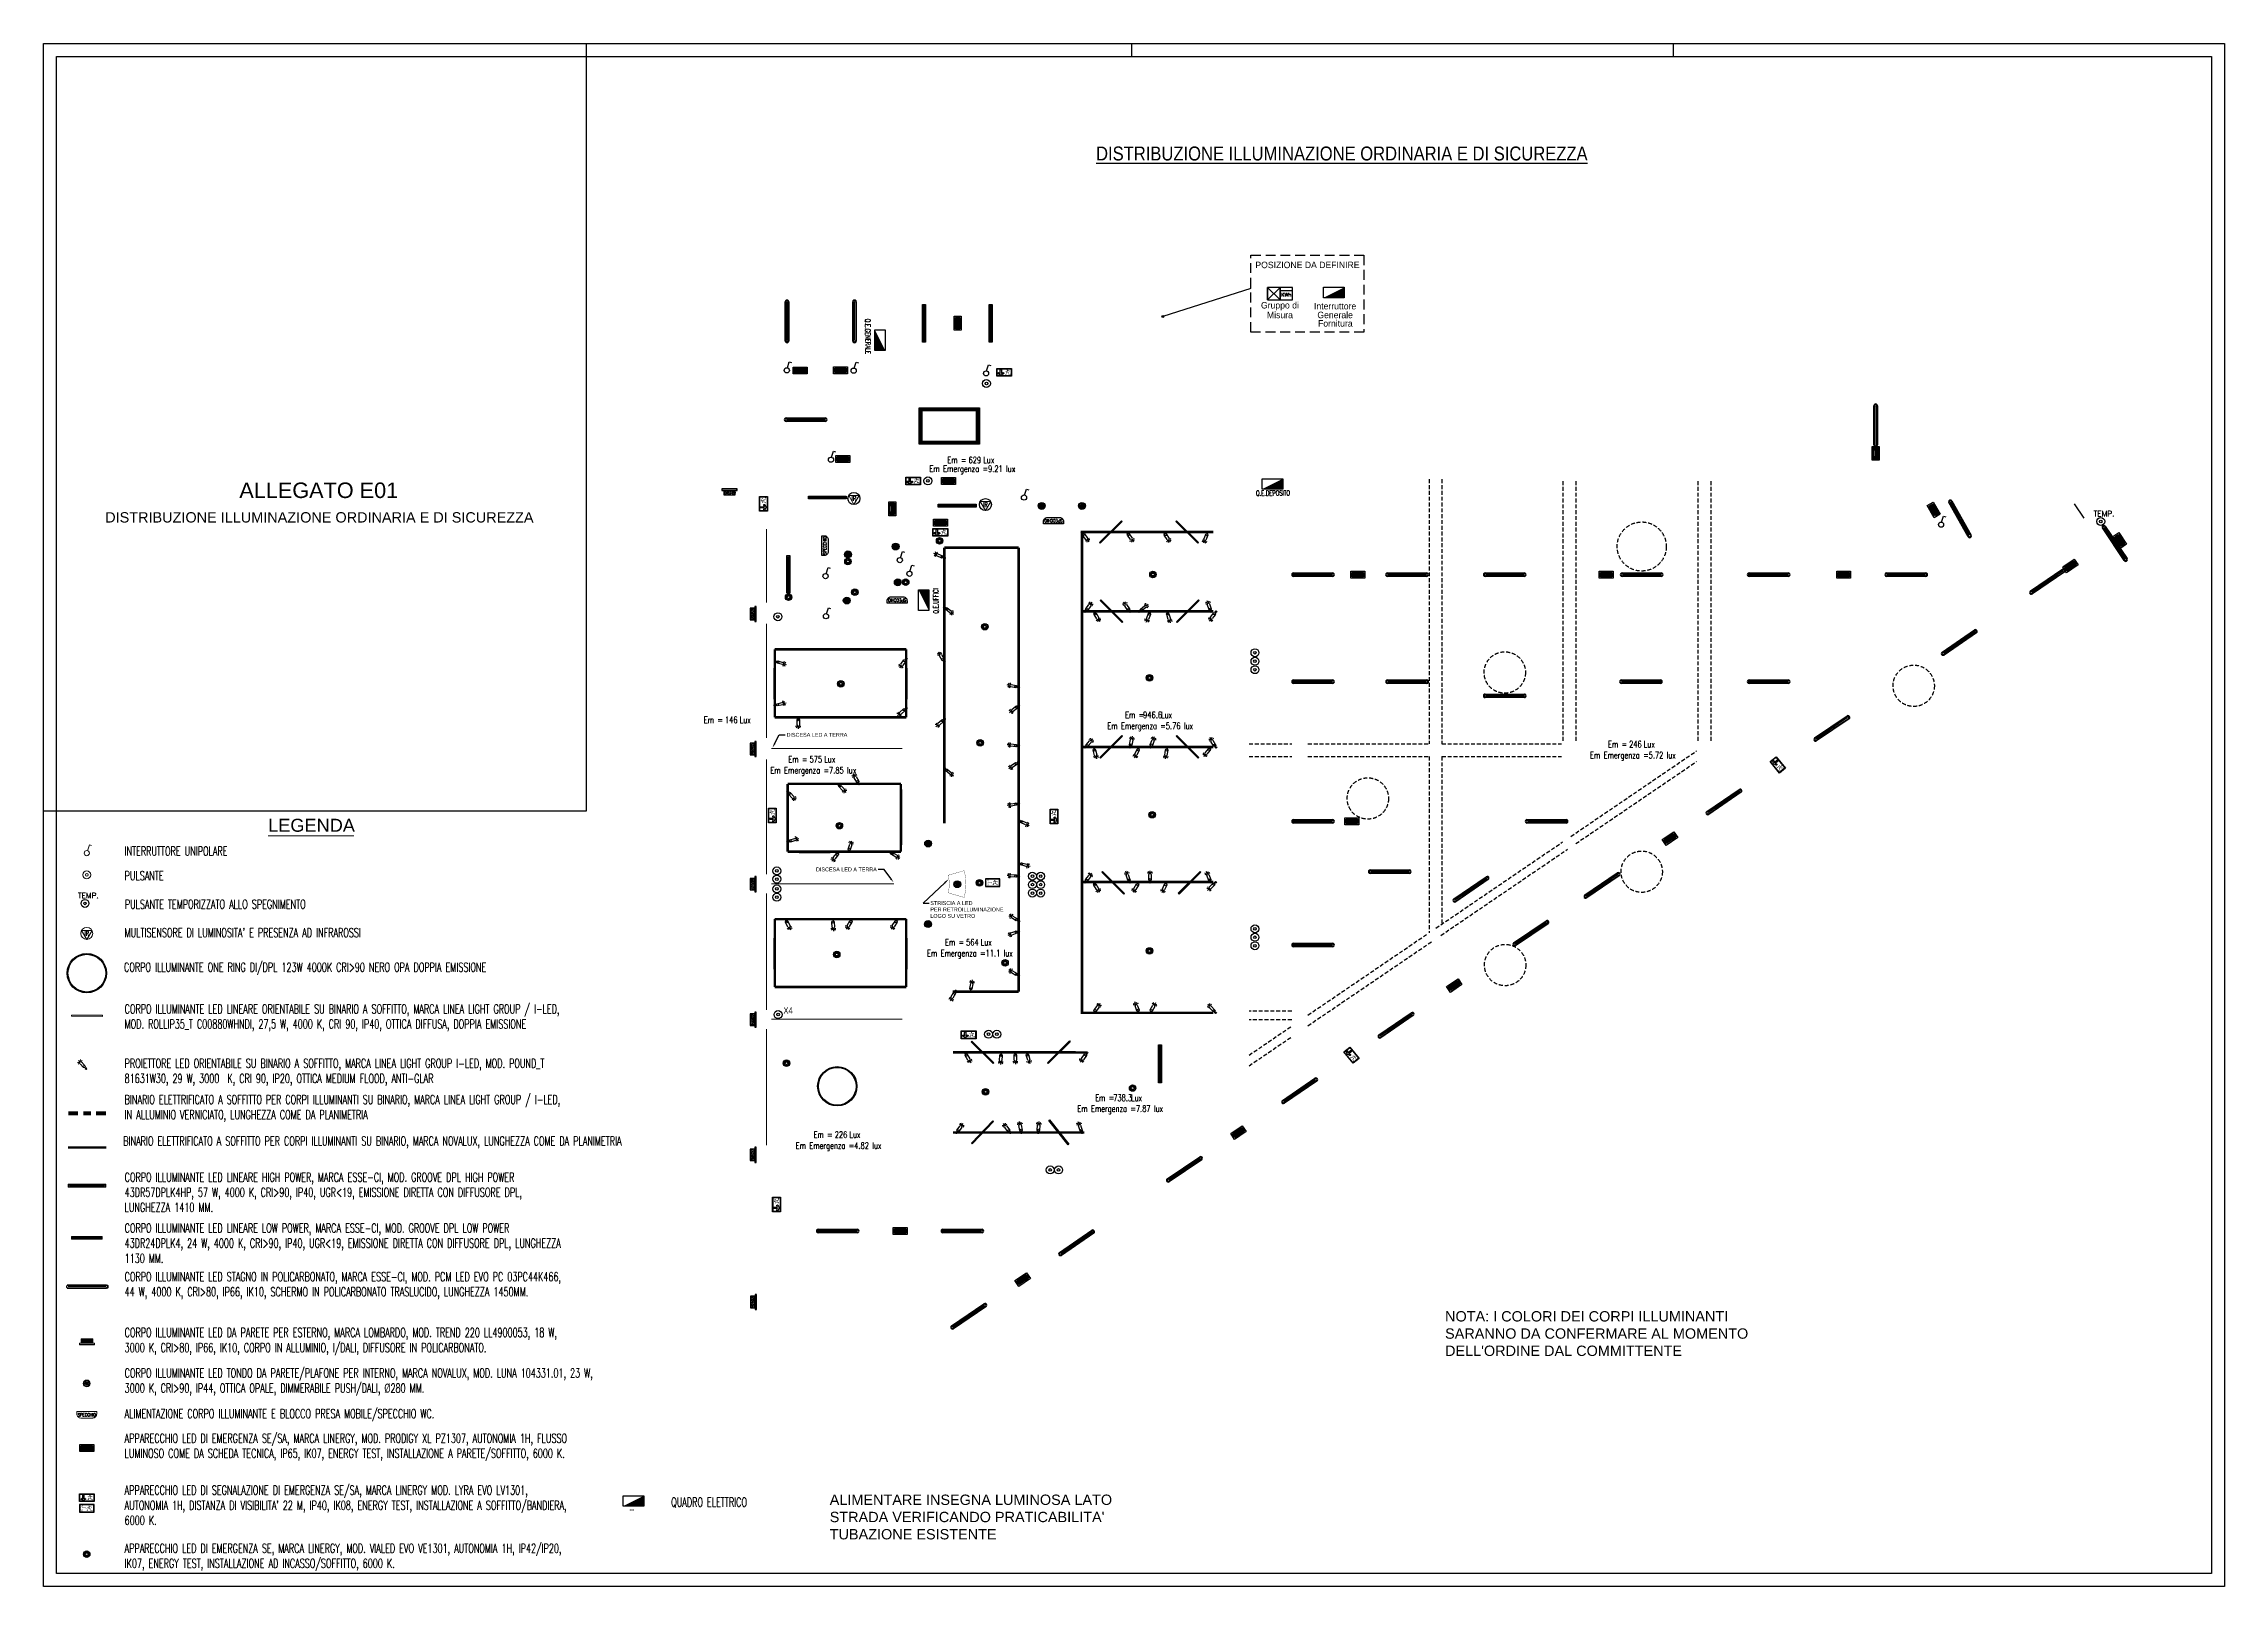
# Model space of a CAD drawing. Header units: millimetres. Extents: x 10518 to 18958, y -3857 to 2113.
import ezdxf
from ezdxf import colors
from ezdxf.entities.mleader import LeaderData, LeaderLine
from ezdxf.enums import TextEntityAlignment as Align
from ezdxf.math import Vec2, Vec3

# ---------------------------------------------------------------- set-up
doc = ezdxf.new("R2010")
doc.units = ezdxf.units.MM
for name, pattern in [('35', [1.5, 0.5, -0.25, 0.5, -0.25]), ('CONTINUA', [0]), ('PDF_IMPORT', [1, 0.8, -0.2]), ('TRATTEGGIATA', [19.05, 12.7, -6.35]), ('Tratteggio', [0.25, 0.15, -0.1])]:
    doc.linetypes.add(name, pattern=pattern)
for name, color, linetype, lineweight in [('00 TESTO', 7, 'Continuous', 0), ('1 - Testi', 7, 'Continuous', 18), ('ESISTENTE', 7, 'Continuous', 25), ('I - Elettrici', 240, 'Continuous', 15)]:
    doc.layers.add(name, color=color, linetype=linetype, lineweight=lineweight)
for name, color, linetype in [('AP_01_Retini', 7, 'Continuous'), ('EM', 4, 'Continuous'), ('LC', 3, 'Continuous'), ('PDF _0', 7, 'Continuous'), ('PDF _EM', 4, 'Continuous'), ('PDF _LC', 2, 'Continuous'), ('PDF _TESTI', 7, 'Continuous'), ('PDF _Testo', 7, 'Continuous'), ('QUADRI', 164, 'Continuous'), ('SCRITTE1', 90, 'Continuous'), ('TESTI', 7, 'Continuous'), ('VOLTE', 5, 'Continuous')]:
    doc.layers.add(name, color=color, linetype=linetype)
doc.layers.add('PDF _I - Elettrici', color=156, linetype='Continuous', true_color=0x003f7f)
doc.layers.add('PDF _QUADRI', color=162, linetype='Continuous', true_color=0x002eb8)
doc.layers.add('Testo Fisso', color=244, linetype='Continuous', lineweight=30, true_color=0x991b1e)
doc.styles.add('1', font='SIMPLEX', dxfattribs={"width": 0.65})
doc.styles.add('2', font='SIMPLEX')
doc.styles.add('IMP-15', font='romans.shx', dxfattribs={"width": 0.6, "height": 7.5})
doc.styles.add('leving', font='simplex.shx', dxfattribs={"width": 0.6})
doc.styles.add('PDF ArialMT', font='arial.ttf')
doc.styles.add('ROMANS', font='romans', dxfattribs={"height": 2.5})
doc.styles.get("Standard").update_dxf_attribs({"font": 'arial.ttf'})
doc.styles.add('T_ESE_q100', font='bahnschrift.ttf', dxfattribs={"height": 15})

msp = doc.modelspace()

# ---------------------------------------------------------------- texts
at = {"width": 0.85}
for s, height, p in [('%%UDISTRIBUZIONE ILLUMINAZIONE ORDINARIA E DI SICUREZZA', 54, (15542.6, 1687.4)), ('X4', 25, (13399.6, -1628.9))]:
    msp.add_text(s, height=height, dxfattribs=at).set_placement(p, align=Align.MIDDLE)
at = {"layer": '1 - Testi', "char_height": 35, "attachment_point": 1, "style": '1'}
for s, insert, width in [('\\pxt1;INTERRUTTORE UNIPOLARE', (10831.3, -994.6), 1626.177), ('\\pxt1;PULSANTE', (10832, -1089.8), 1626.177), ('\\pxt1;PULSANTE TEMPORIZZATO ALLO SPEGNIMENTO', (10832.7, -1200.1), 1626.177), ("\\pxt1;MULTISENSORE DI LUMINOSITA' E PRESENZA AD INFRAROSSI ", (10832, -1309.8), 1963.615), ('\\pxt1;CORPO ILLUMINANTE ONE RING DI/DPL 123W 4000K CRI>90 NERO OPA DOPPIA EMISSIONE', (10829.7, -1443.8), 1626.177), ('\\pxt1;CORPO ILLUMINANTE LED LINEARE ORIENTABILE SU BINARIO A SOFFITTO, MARCA LINEA LIGHT GROUP / I-LED, MOD. ROLLIP35_T C00880WHNDI, 27,5 W, 4000 K, CRI 90, IP40, OTTICA DIFFUSA, DOPPIA EMISSIONE', (10832, -1605.3), 1873.327), ('PROIETTORE LED ORIENTABILE SU BINARIO A SOFFITTO, MARCA LINEA LIGHT GROUP I-LED, MOD. POUND_T 81631W30, 29 W, 3000  K, CRI 90, IP20, OTTICA MEDIUM FLOOD, ANTI-GLAR', (10832, -1815.9), 1873.327), ('BINARIO ELETTRIFICATO A SOFFITTO PER CORPI ILLUMINANTI SU BINARIO, MARCA LINEA LIGHT GROUP / I-LED, IN ALLUMINIO VERNICIATO, LUNGHEZZA COME DA PLANIMETRIA', (10832, -1955.8), 1873.327), ('BINARIO ELETTRIFICATO A SOFFITTO PER CORPI ILLUMINANTI SU BINARIO, MARCA NOVALUX, LUNGHEZZA COME DA PLANIMETRIA', (10826.7, -2116.3), 1873.327), ('CORPO ILLUMINANTE LED LINEARE HIGH POWER, MARCA ESSE-CI, MOD. GROOVE DPL HIGH POWER 43DR57DPLK4HP, 57 W, 4000 K, CRI>90, IP40, UGR<19, EMISSIONE DIRETTA CON DIFFUSORE DPL, LUNGHEZZA 1410 MM.', (10832, -2256.5), 1873.327), ('CORPO ILLUMINANTE LED LINEARE LOW POWER, MARCA ESSE-CI, MOD. GROOVE DPL LOW POWER 43DR24DPLK4, 24 W, 4000 K, CRI>90, IP40, UGR<19, EMISSIONE DIRETTA CON DIFFUSORE DPL, LUNGHEZZA 1130 MM.', (10832, -2453.3), 1873.327), ('CORPO ILLUMINANTE LED STAGNO IN POLICARBONATO, MARCA ESSE-CI, MOD. PCM LED EVO PC 03PC44K466, 44 W, 4000 K, CRI>80, IP66, IK10, SCHERMO IN POLICARBONATO TRASLUCIDO, LUNGHEZZA 1450MM.', (10832, -2641.4), 1873.327), ('CORPO ILLUMINANTE LED DA PARETE PER ESTERNO, MARCA LOMBARDO, MOD. TREND 220 LL4900053, 18 W, 3000 K, CRI>80, IP66, IK10, CORPO IN ALLUMINIO, I/DALI, DIFFUSORE IN POLICARBONATO.', (10832, -2857.3), 1873.327), ('CORPO ILLUMINANTE LED TONDO DA PARETE/PLAFONE PER INTERNO, MARCA NOVALUX, MOD. LUNA 104331.01, 23 W, 3000 K, CRI>90, IP44, OTTICA OPALE, DIMMERABILE PUSH/DALI, {\\fAdobe Clean DC|b0|i0|c0|p2;Ø}280 MM.', (10832, -3014.2), 1873.327), ('ALIMENTAZIONE CORPO ILLUMINANTE E BLOCCO PRESA MOBILE/SPECCHIO WC.', (10832, -3171.3), 1873.327), ('APPARECCHIO LED DI EMERGENZA SE/SA, MARCA LINERGY, MOD. PRODIGY XL PZ1307, AUTONOMIA 1H, FLUSSO LUMINOSO COME DA SCHEDA TECNICA, IP65, IK07, ENERGY TEST, INSTALLAZIONE A PARETE/SOFFITTO, 6000 K.', (10832, -3266.6), 1873.327), ("APPARECCHIO LED DI SEGNALAZIONE DI EMERGENZA SE/SA, MARCA LINERGY MOD. LYRA EVO LV1301, AUTONOMIA 1H, DISTANZA DI VISIBILITA' 22 M, IP40, IK08, ENERGY TEST, INSTALLAZIONE A SOFFITTO/BANDIERA, 6000 K.", (10832, -3467.4), 1873.327), ('QUADRO ELETTRICO', (12947.3, -3513.8), 1873.327), ('APPARECCHIO LED DI EMERGENZA SE, MARCA LINERGY, MOD. VIALED EVO VE1301, AUTONOMIA 1H, IP42/IP20, IK07, ENERGY TEST, INSTALLAZIONE AD INCASSO/SOFFITTO, 6000 K.', (10832, -3692.3), 1873.327)]:
    msp.add_mtext(s, dxfattribs=dict(at, insert=insert, width=width))
at = {"layer": 'EM', "style": '1', "width": 0.65}
for s, p in [('Em Emergenza =9.21 lux', (14112.9, 455)), ('Em Emergenza =5.76 lux', (14800.9, -539.8)), ('Em Emergenza =5.72 lux', (16669.4, -653.1)), ('Em Emergenza =7.85 lux', (13497.5, -711.9)), ('Em Emergenza =11.1 lux', (14103.5, -1419.6)), ('Em Emergenza =7.87 lux', (14685, -2021.4)), ('Em Emergenza =4.82 lux', (13595, -2164.1))]:
    msp.add_text(s, height=25, dxfattribs=at).set_placement(p, align=Align.CENTER)
at = {"layer": 'ESISTENTE', "transparency": 33554687, "style": 'ROMANS'}
msp.add_text('KWh', height=14.4, rotation=0.00329, dxfattribs=at).set_placement((15327.5, 1133.4), align=Align.CENTER)
at = {"layer": 'PDF _Testo', "insert": (11387.5, -912.4), "char_height": 50.29, "attachment_point": 4, "style": 'PDF ArialMT'}
msp.add_mtext('LEGENDA', dxfattribs=at)
at = {"layer": 'TESTI', "char_height": 25, "attachment_point": 5, "style": 'T_ESE_q100'}
for s, insert in [('POSIZIONE DA DEFINIRE', (15409.6, 1256)), ('Gruppo di', (15303.1, 1096.4)), ('Interruttore', (15516.7, 1096.4)), ('Misura', (15303.1, 1062.3)), ('Generale', (15516.7, 1062.3)), ('Fornitura', (15517.4, 1029.9))]:
    msp.add_mtext(s, dxfattribs=dict(at, insert=insert))
at = {"layer": 'Testo Fisso'}
for s, height, p in [('ALLEGATO E01', 60, (11583.3, 354.2)), ('DISTRIBUZIONE ILLUMINAZIONE ORDINARIA E DI SICUREZZA', 40, (11585.7, 259.4))]:
    msp.add_text(s, height=height, dxfattribs=at).set_placement(p, align=Align.CENTER)

# ---------------------------------------------------------------- blocks, each defined once
blk = doc.blocks.new('3143_2_1')
for points in [[(-5.5, 73.2), (5.5, 73.2), (5.5, -73.2), (-5.5, -73.2)], [(-4.5, 72.2), (4.5, 72.2), (4.5, -72.2), (-4.5, -72.2)]]:
    blk.add_lwpolyline(points, close=True)
at = {"color": 2}
blk.add_lwpolyline([(-0.5, 68.2), (0.5, 68.2), (0.5, -68.2), (-0.5, -68.2)], close=True, dxfattribs=at)
blk = doc.blocks.new('5299_2_0')
for p, q in [((-5.6, 0), (-9.6, 0)), ((0, 9.6), (0, 5.6)), ((9.6, 0), (5.6, 0)), ((0, -5.6), (0, -9.6))]:
    blk.add_line(p, q)
for radius in [12.6, 9.58, 5.58]:
    blk.add_circle((0, 0), radius)
blk = doc.blocks.new('4960_2_1')
at = {"color": 2}
blk.add_line((0, 74), (0, -74), dxfattribs=at)
for points in [[(-6.9, -76), (-6.9, -76), (-6.9, 76)], [(-4.9, -74), (-4.9, -74), (-4.9, 74)], [(4.9, 74), (4.9, -74)], [(6.9, 76), (6.9, -76)]]:
    blk.add_lwpolyline(points)
for centre, radius, start, end in [((0, 76), 6.88, 359.92949, 180.07051), ((0, 74), 4.88, 359.92949, 180.07051), ((0, -76), 6.88, 179.92949, 0.07051), ((0, -74), 4.88, 179.92949, 0.07051)]:
    blk.add_arc(centre, radius, start, end)
blk = doc.blocks.new('5040_2_1')
h = blk.add_hatch(color=2)
h.dxf.hatch_style = 1
h.paths.add_polyline_path([(6.3, 0, 1), (-6.3, 0, 1)])
for radius in [13.3, 10.3]:
    blk.add_circle((0, 0), radius)
at = {"color": 2}
blk.add_circle((0, 0), 6.33, dxfattribs=at)
blk = doc.blocks.new('*U41')
at = {"color": 2, "const_width": 2}
blk.add_lwpolyline([(-59.5, 0), (59.3, 0)], dxfattribs=at)
blk.add_lwpolyline([(60, 1.9), (60, -1.9), (-60, -1.9), (-60, 1.9)], close=True)
blk = doc.blocks.new('4119_2_0')
at = {"ltscale": 5}
h = blk.add_hatch(dxfattribs=at)
h.set_pattern_fill('ANGLE', color=2, scale=0.5)
h.set_pattern_definition([(0, (0, 0), (0, 3.4925), [2.54, -0.9525]), (90, (0, 0), (-3.4925, 2e-16), [2.54, -0.9525])])
h.paths.add_polyline_path([(4.5, 57.8), (-4.5, 57.8), (-4.5, -57.8), (4.5, -57.8)])
for points in [[(-5.5, -58.8), (-5.5, 58.8), (5.5, 58.8), (5.5, -58.8)], [(-4.5, -57.8), (-4.5, 57.8), (4.5, 57.8), (4.5, -57.8)]]:
    blk.add_lwpolyline(points, close=True)
blk = doc.blocks.new('5457_2_1')
for p, q in [((-8.5, 22), (0, 0)), ((0, 0), (-8.5, -22)), ((-4, 22), (-4, -22)), ((-2, 22), (-2, -22)), ((0, 0), (0, 22)), ((0, 22), (0, -22)), ((2, 22), (2, -22)), ((4, 22), (4, -22))]:
    blk.add_line(p, q)
for points in [[(-13.5, -27), (-13.5, 27), (13.5, 27), (13.5, -27)], [(-8.5, -22), (-8.5, 22), (8.5, 22), (8.5, -22)]]:
    blk.add_lwpolyline(points, close=True)
blk = doc.blocks.new('emer')
for points in [[(1047.689, 696.966), (1048.115, 696.966), (1048.115, 696.74), (1047.689, 696.74)], [(1047.699, 696.956), (1048.105, 696.956), (1048.105, 696.75), (1047.699, 696.75)]]:
    blk.add_lwpolyline(points, close=True)
for points, const_width in [([(1047.73, 696.811, -1.039456), (1047.744, 696.84), (1047.788, 696.818), (1047.788, 696.921, -1.036495), (1047.818, 696.921), (1047.818, 696.818), (1047.862, 696.84, -1.039456), (1047.876, 696.811), (1047.803, 696.774)], 0.00324), ([(1047.982, 696.921, 1), (1047.994, 696.915, 1)], 0.0138)]:
    blk.add_lwpolyline(points, format="xyb", close=True, dxfattribs=dict(const_width=const_width))
blk.add_lwpolyline([(1047.729, 696.81, -1.037578), (1047.745, 696.842), (1047.786, 696.821), (1047.786, 696.921, -1.034653), (1047.82, 696.921), (1047.82, 696.821), (1047.861, 696.842, -1.037578), (1047.877, 696.81), (1047.803, 696.773)], format="xyb", close=True)
at = {"const_width": 0.0121}
for points in [[(1048.016, 696.837), (1047.956, 696.843), (1047.953, 696.789), (1047.922, 696.8)], [(1047.995, 696.902), (1047.967, 696.871), (1047.93, 696.887)], [(1047.995, 696.902), (1048.05, 696.898), (1048.054, 696.868)], [(1047.999, 696.902), (1048.02, 696.838), (1048.025, 696.801), (1048.077, 696.803), (1048.073, 696.777)]]:
    blk.add_lwpolyline(points, dxfattribs=at)
blk = doc.blocks.new('emer bandiera2')
for points in [[(19484, 11821.5), (19540.3, 11821.5), (19540.3, 11791.9), (19484, 11791.9)], [(19485, 11820.5), (19539.3, 11820.5), (19539.3, 11792.9), (19485, 11792.9)]]:
    blk.add_lwpolyline(points, close=True)
for points, const_width in [([(19504.5, 11815.7, -1), (19502.8, 11815, -1)], 1.84), ([(19532.1, 11796.8, -1.037578), (19527.9, 11799), (19530.7, 11804.5), (19517.2, 11804.5, -1.034653), (19517.2, 11808.9), (19530.7, 11808.9), (19527.9, 11814.5, -1.037578), (19532.1, 11816.6), (19537.1, 11806.7)], 0.65)]:
    blk.add_lwpolyline(points, format="xyb", close=True, dxfattribs=dict(const_width=const_width))
at = {"const_width": 1.62}
for points in [[(19502.2, 11813.3), (19499.3, 11804.7), (19498.7, 11799.8), (19491.8, 11800), (19492.3, 11796.5)], [(19502.7, 11813.3), (19495.3, 11812.6), (19494.8, 11808.8)], [(19499.9, 11804.5), (19507.9, 11805.3), (19508.3, 11798.1), (19512.5, 11799.6)], [(19502.7, 11813.3), (19506.4, 11809.1), (19511.3, 11811.3)]]:
    blk.add_lwpolyline(points, dxfattribs=at)
blk = doc.blocks.new('Quadro di piano')
blk.add_lwpolyline([(-36.2, 0), (44.2, 0), (44.2, -40.5), (-36.2, -40.5)], close=True)
blk.add_solid([(44.2, 0), (-36.2, 0), (-36.2, -40.5)])
at = {"style": 'IMP-15', "width": 0.6}
for tag, p in [('DENOMINAZIONE', (6, -60.5)), ('CODICE', (6, -50.5))]:
    blk.add_attdef(tag, text='', height=7.5, dxfattribs=at).set_placement(p, align=Align.CENTER)
blk = doc.blocks.new('*U31')
at = {"layer": 'LC'}
for p, q in [((0.3, 0.9), (7.9, 24.4)), ((7.9, 24.4), (16.1, 21.7))]:
    blk.add_line(p, q, dxfattribs=at)
blk.add_circle((-2, -8.4), 10, dxfattribs=at)
blk = doc.blocks.new('P')
at = {"transparency": 16777216}
for radius in [9.6, 3.2]:
    blk.add_circle((0, 0), radius, dxfattribs=at)
at = {"layer": 'TESTI', "color": 7, "transparency": 16777216, "style": 'ROMANS'}
blk.add_attdef('P', text='', height=13, dxfattribs=at).set_placement((-10.5, 11.1), align=Align.RIGHT)
blk.add_attdef('P', (10, 11.1), '', height=13, dxfattribs=at)
blk = doc.blocks.new('WCspecchio')
at = {"layer": 'LC'}
blk.add_lwpolyline([(-25.7, 0), (25.7, 0), (25.7, -6.5, -0.414214), (15.7, -16.5), (-15.7, -16.5, -0.414214), (-25.7, -6.5)], format="xyb", close=True, dxfattribs=at)
at = {"layer": 'TESTI', "linetype": 'CONTINUA', "style": '2', "width": 0.8}
blk.add_text('SPECCHIO', height=8, dxfattribs=at).set_placement((0, -12.1), align=Align.CENTER)
blk = doc.blocks.new('CACC-SBA-01')
at = {"lineweight": 9}
blk.add_lwpolyline([(0, -23.4), (20.3, 11.7), (-20.3, 11.7)], close=True, dxfattribs=at)
blk.add_circle((0, 0), 23.4)
at = {"lineweight": 9, "insert": (0, 0), "char_height": 18.72, "width": 31.639, "attachment_point": 5, "style": 'IMP-15'}
blk.add_mtext('\\pxqc;IR', dxfattribs=at)
blk = doc.blocks.new('SEGNAPASSO SCALE')
h = blk.add_hatch()
h.set_pattern_fill('AR-CONC', color=2, scale=0.01)
h.paths.add_polyline_path([(9.2, 7.1), (-9.2, 7.1), (-9.2, 0.1), (9.2, 0.1)])
for points in [[(-12.2, 0), (12.2, 0), (12.2, -2.5), (-12.2, -2.5)], [(-9.3, 7.2), (9.3, 7.2), (9.3, 0), (-9.3, 0)], [(-9.2, 7.1), (9.2, 7.1), (9.2, 0.1), (-9.2, 0.1)], [(-12.1, -0.1), (12.1, -0.1), (12.1, -2.4), (-12.1, -2.4)]]:
    blk.add_lwpolyline(points, close=True)
blk = doc.blocks.new('*U65')
at = {"color": 2}
for p, q in [((-15.6, -32.7), (-11.8, -33.3)), ((-8.2, -35.9), (-14.3, -39.6)), ((-6, -36.5), (-7.3, -44.2)), ((-3.5, -36.6), (1.4, -41.5)), ((0.4, -35.4), (4.2, -36))]:
    blk.add_line(p, q, dxfattribs=at)
at = {"layer": 'LC'}
for p, q in [((0, 0), (-1.6, -9.8)), ((-9.4, -29.2), (-6, -9.1)), ((2.8, -10.5), (-0.6, -30.7))]:
    blk.add_line(p, q, dxfattribs=at)
for centre, radius in [((0, 0), 2.88), ((-1.6, -9.8), 4.46)]:
    blk.add_circle(centre, radius, dxfattribs=at)
blk.add_arc((-5, -29.9), 4.46, 170.58402, 350.58402, dxfattribs=at)
blk = doc.blocks.new('*U64')
at = {"color": 2}
for p, q in [((6.8, 34.7), (3.2, 36.1)), ((10.9, 35.1), (7.1, 40.9)), ((13.3, 34.5), (16.2, 41.8)), ((15.3, 33.5), (22, 35.9)), ((21.9, 28.8), (18.4, 30.2))]:
    blk.add_line(p, q, dxfattribs=at)
at = {"layer": 'LC'}
for p, q in [((-0.6, 10.9), (6.8, 29.9)), ((0, 0), (3.6, 9.3)), ((15.1, 26.7), (7.7, 7.6))]:
    blk.add_line(p, q, dxfattribs=at)
for centre, radius in [((0, 0), 2.88), ((3.6, 9.3), 4.46)]:
    blk.add_circle(centre, radius, dxfattribs=at)
blk.add_arc((11, 28.3), 4.46, 338.84532, 158.84532, dxfattribs=at)
blk = doc.blocks.new('*U63')
at = {"color": 2}
for p, q in [((-17.7, -32.3), (-24.5, -34.2)), ((-24, -27.2), (-20.5, -28.8)), ((-15.8, -33.4), (-19.2, -40.6)), ((-13.4, -34.2), (-10, -40.3)), ((-9.2, -34.1), (-5.8, -35.8))]:
    blk.add_line(p, q, dxfattribs=at)
at = {"layer": 'LC'}
for p, q in [((0, 0), (-4.2, -9)), ((-17, -25.5), (-8.3, -7.1)), ((-0.2, -10.9), (-8.9, -29.3))]:
    blk.add_line(p, q, dxfattribs=at)
for centre, radius in [((0, 0), 2.88), ((-4.2, -9), 4.46)]:
    blk.add_circle(centre, radius, dxfattribs=at)
blk.add_arc((-13, -27.4), 4.46, 154.7064, 334.7064, dxfattribs=at)
blk = doc.blocks.new('*U62')
at = {"color": 2}
for p, q in [((1.4, 35.3), (-2.3, 36.2)), ((5.4, 36.3), (0.8, 41.5)), ((7.9, 36.1), (9.6, 43.8)), ((10, 35.4), (16.3, 38.8)), ((17.3, 31.8), (13.6, 32.7))]:
    blk.add_line(p, q, dxfattribs=at)
at = {"layer": 'LC'}
for p, q in [((-2.2, 10.7), (2.2, 30.6)), ((0, 0), (2.1, 9.7)), ((10.9, 28.7), (6.5, 8.7))]:
    blk.add_line(p, q, dxfattribs=at)
for centre, radius in [((0, 0), 2.88), ((2.1, 9.7), 4.46)]:
    blk.add_circle(centre, radius, dxfattribs=at)
blk.add_arc((6.5, 29.6), 4.46, 347.60453, 167.60453, dxfattribs=at)
blk = doc.blocks.new('*U61')
at = {"color": 2}
for p, q in [((-1.4, -36.2), (2.3, -35.3)), ((6.7, -36.2), (2.6, -42)), ((8.9, -35.9), (10.8, -43.5)), ((11.3, -35), (17.7, -37.6)), ((14.4, -32.3), (18.1, -31.4))]:
    blk.add_line(p, q, dxfattribs=at)
at = {"layer": 'LC'}
for p, q in [((0, 0), (2.4, -9.6)), ((3, -30.5), (-1.9, -10.7)), ((6.7, -8.6), (11.6, -28.4))]:
    blk.add_line(p, q, dxfattribs=at)
for centre, radius in [((0, 0), 2.88), ((2.4, -9.6), 4.46)]:
    blk.add_circle(centre, radius, dxfattribs=at)
blk.add_arc((7.3, -29.5), 4.46, 193.93374, 13.93374, dxfattribs=at)
blk = doc.blocks.new('*U60')
at = {"color": 2}
for p, q in [((18.4, 30.2), (15.5, 32.7)), ((22.4, 29.1), (20.9, 35.9)), ((24.5, 27.7), (29.7, 33.6)), ((26, 26.1), (33.1, 26)), ((30.6, 19.4), (27.7, 22))]:
    blk.add_line(p, q, dxfattribs=at)
at = {"layer": 'LC'}
for p, q in [((0, 0), (6.6, 7.4)), ((3.2, 10.4), (16.7, 25.7)), ((23.4, 19.8), (9.9, 4.5))]:
    blk.add_line(p, q, dxfattribs=at)
for centre, radius in [((0, 0), 2.88), ((6.6, 7.4), 4.46)]:
    blk.add_circle(centre, radius, dxfattribs=at)
blk.add_arc((20.1, 22.7), 4.46, 318.55564, 138.55564, dxfattribs=at)
blk = doc.blocks.new('*U66')
at = {"color": 2}
for p, q in [((-25.1, -26.9), (-32.2, -27.1)), ((-29.9, -20.4), (-27, -22.9)), ((-23.6, -28.5), (-28.6, -34.6)), ((-21.4, -29.9), (-19.7, -36.6)), ((-17.4, -30.8), (-14.4, -33.2))]:
    blk.add_line(p, q, dxfattribs=at)
at = {"layer": 'LC'}
for p, q in [((0, 0), (-6.3, -7.7)), ((-22.8, -20.5), (-9.8, -4.8)), ((-2.9, -10.5), (-15.9, -26.2))]:
    blk.add_line(p, q, dxfattribs=at)
for centre, radius in [((0, 0), 2.88), ((-6.3, -7.7), 4.46)]:
    blk.add_circle(centre, radius, dxfattribs=at)
blk.add_arc((-19.3, -23.4), 4.46, 140.42501, 320.42501, dxfattribs=at)
blk = doc.blocks.new('*U67')
at = {"color": 2}
for p, q in [((-21.2, 30), (-28, 30.6)), ((-23.4, 26.5), (-26.6, 24.6)), ((-19.2, 31.6), (-23.2, 38.4)), ((-17.1, 32.6), (-15, 39.3)), ((-9.5, 35), (-12.7, 33))]:
    blk.add_line(p, q, dxfattribs=at)
at = {"layer": 'LC'}
for p, q in [((-9, 6.2), (-19.5, 23.6)), ((-11.9, 28.3), (-1.3, 10.8)), ((0, 0), (-5.1, 8.5))]:
    blk.add_line(p, q, dxfattribs=at)
for centre, radius in [((-5.1, 8.5), 4.46), ((0, 0), 2.88)]:
    blk.add_circle(centre, radius, dxfattribs=at)
blk.add_arc((-15.7, 26), 4.46, 31.21216, 211.21216, dxfattribs=at)
blk = doc.blocks.new('*U51')
at = {"color": 2}
for p, q in [((0, -36.2), (3.6, -35.2)), ((8, -35.9), (4.2, -41.9)), ((10.2, -35.5), (12.4, -43.1)), ((12.6, -34.5), (19.1, -36.9)), ((15.6, -31.7), (19.3, -30.7))]:
    blk.add_line(p, q, dxfattribs=at)
at = {"layer": 'LC'}
for p, q in [((0, 0), (2.7, -9.5)), ((4.1, -30.4), (-1.5, -10.8)), ((7, -8.3), (12.7, -27.9))]:
    blk.add_line(p, q, dxfattribs=at)
for centre, radius in [((0, 0), 2.88), ((2.7, -9.5), 4.46)]:
    blk.add_circle(centre, radius, dxfattribs=at)
blk.add_arc((8.4, -29.2), 4.46, 196.0545, 16.0545, dxfattribs=at)
blk = doc.blocks.new('*U50')
at = {"color": 2}
for p, q in [((-16, -33.1), (-22.8, -35.4)), ((-22.6, -28.4), (-19, -29.8)), ((-14.1, -34.2), (-17.1, -41.5)), ((-11.6, -34.8), (-8, -40.7)), ((-7.5, -34.6), (-4, -36))]:
    blk.add_line(p, q, dxfattribs=at)
at = {"layer": 'LC'}
for p, q in [((0, 0), (-3.8, -9.2)), ((-15.7, -26.4), (-7.9, -7.5)), ((0.3, -10.9), (-7.4, -29.8))]:
    blk.add_line(p, q, dxfattribs=at)
for centre, radius in [((0, 0), 2.88), ((-3.8, -9.2), 4.46)]:
    blk.add_circle(centre, radius, dxfattribs=at)
blk.add_arc((-11.6, -28.1), 4.46, 157.58522, 337.58522, dxfattribs=at)
blk = doc.blocks.new('*U49')
at = {"color": 2}
for p, q in [((22.7, 27.1), (20.3, 30)), ((26.5, 25.5), (26, 32.4)), ((28.4, 23.7), (34.4, 28.8)), ((29.6, 21.9), (36.6, 20.7)), ((33.1, 14.6), (30.7, 17.6))]:
    blk.add_line(p, q, dxfattribs=at)
at = {"layer": 'LC'}
for p, q in [((0, 0), (7.6, 6.4)), ((4.7, 9.8), (20.4, 22.9)), ((26.1, 16.1), (10.5, 2.9))]:
    blk.add_line(p, q, dxfattribs=at)
for centre, radius in [((0, 0), 2.88), ((7.6, 6.4), 4.46)]:
    blk.add_circle(centre, radius, dxfattribs=at)
blk.add_arc((23.3, 19.5), 4.46, 309.91852, 129.91852, dxfattribs=at)
blk = doc.blocks.new('*U48')
at = {"color": 2}
for p, q in [((-22.7, 28.9), (-29.6, 29.1)), ((-24.7, 25.3), (-27.9, 23.1)), ((-20.8, 30.6), (-25.2, 37.1)), ((-18.8, 31.6), (-17, 38.5)), ((-11.3, 34.4), (-14.4, 32.3))]:
    blk.add_line(p, q, dxfattribs=at)
at = {"layer": 'LC'}
for p, q in [((-9.3, 5.7), (-20.8, 22.6)), ((-13.4, 27.6), (-1.9, 10.7)), ((0, 0), (-5.6, 8.2))]:
    blk.add_line(p, q, dxfattribs=at)
for centre, radius in [((-5.6, 8.2), 4.46), ((0, 0), 2.88)]:
    blk.add_circle(centre, radius, dxfattribs=at)
blk.add_arc((-17.1, 25.1), 4.46, 34.20807, 214.20807, dxfattribs=at)
blk = doc.blocks.new('*U54')
at = {"color": 2}
for p, q in [((9.1, -35.1), (12.4, -33.1)), ((16.9, -32.7), (14.6, -39.5)), ((18.9, -31.8), (22.9, -38.6)), ((20.9, -30.2), (27.8, -30.9)), ((23.1, -26.8), (26.4, -24.8))]:
    blk.add_line(p, q, dxfattribs=at)
at = {"layer": 'LC'}
for p, q in [((0, 0), (5.1, -8.5)), ((11.7, -28.4), (1.2, -10.8)), ((8.9, -6.3), (19.3, -23.8))]:
    blk.add_line(p, q, dxfattribs=at)
for centre, radius in [((0, 0), 2.88), ((5.1, -8.5), 4.46)]:
    blk.add_circle(centre, radius, dxfattribs=at)
blk.add_arc((15.5, -26.1), 4.46, 210.6952, 30.6952, dxfattribs=at)
blk = doc.blocks.new('*U55')
at = {"color": 2}
for p, q in [((15.5, 31.8), (12.4, 34)), ((19.6, 31.1), (17.4, 37.7)), ((21.8, 29.9), (26.4, 36.2)), ((23.4, 28.4), (30.5, 29)), ((28.6, 22.2), (25.5, 24.5))]:
    blk.add_line(p, q, dxfattribs=at)
at = {"layer": 'LC'}
for p, q in [((0, 0), (5.9, 8)), ((2.2, 10.7), (14.3, 27.1)), ((21.5, 21.9), (9.5, 5.4))]:
    blk.add_line(p, q, dxfattribs=at)
for centre, radius in [((0, 0), 2.88), ((5.9, 8), 4.46)]:
    blk.add_circle(centre, radius, dxfattribs=at)
blk.add_arc((17.9, 24.5), 4.46, 323.88436, 143.88436, dxfattribs=at)
blk = doc.blocks.new('*U52')
at = {"color": 2}
for p, q in [((-14.5, 33.8), (-21.1, 35.8)), ((-17.4, 30.8), (-21, 29.5)), ((-12.2, 34.9), (-14.8, 42.3)), ((-10, 35.4), (-6.5, 41.6)), ((-2, 36.2), (-5.6, 34.9))]:
    blk.add_line(p, q, dxfattribs=at)
at = {"layer": 'LC'}
for p, q in [((-7.5, 7.9), (-14.2, 27.2)), ((-5.8, 30.1), (0.9, 10.8)), ((0, 0), (-3.3, 9.4))]:
    blk.add_line(p, q, dxfattribs=at)
for centre, radius in [((-3.3, 9.4), 4.46), ((0, 0), 2.88)]:
    blk.add_circle(centre, radius, dxfattribs=at)
blk.add_arc((-10, 28.6), 4.46, 19.27156, 199.27156, dxfattribs=at)
blk = doc.blocks.new('*U53')
at = {"color": 2}
for p, q in [((-23.4, -28.4), (-30.5, -29)), ((-28.6, -22.3), (-25.5, -24.5)), ((-21.7, -29.9), (-26.3, -36.3)), ((-19.5, -31.1), (-17.3, -37.7)), ((-15.4, -31.8), (-12.3, -34.1))]:
    blk.add_line(p, q, dxfattribs=at)
at = {"layer": 'LC'}
for p, q in [((0, 0), (-5.8, -8)), ((-21.4, -21.9), (-9.4, -5.4)), ((-2.2, -10.7), (-14.2, -27.2))]:
    blk.add_line(p, q, dxfattribs=at)
for centre, radius in [((0, 0), 2.88), ((-5.8, -8), 4.46)]:
    blk.add_circle(centre, radius, dxfattribs=at)
blk.add_arc((-17.8, -24.6), 4.46, 144.02834, 324.02834, dxfattribs=at)
blk = doc.blocks.new('*U58')
at = {"color": 2}
for p, q in [((10.6, -34.6), (13.8, -32.6)), ((18.2, -32), (16.3, -38.8)), ((20.2, -31), (24.5, -37.6)), ((22.1, -29.3), (29, -29.7)), ((24.2, -25.8), (27.4, -23.7))]:
    blk.add_line(p, q, dxfattribs=at)
at = {"layer": 'LC'}
for p, q in [((0, 0), (5.4, -8.3)), ((12.8, -27.9), (1.7, -10.8)), ((9.2, -5.9), (20.3, -23))]:
    blk.add_line(p, q, dxfattribs=at)
for centre, radius in [((0, 0), 2.88), ((5.4, -8.3), 4.46)]:
    blk.add_circle(centre, radius, dxfattribs=at)
blk.add_arc((16.6, -25.4), 4.46, 213.10722, 33.10722, dxfattribs=at)
blk = doc.blocks.new('*U57')
at = {"color": 2}
for p, q in [((12.5, -34), (15.6, -31.8)), ((19.9, -30.9), (18.4, -37.9)), ((21.9, -29.8), (26.5, -36.2)), ((23.7, -28.1), (30.6, -28)), ((25.6, -24.4), (28.7, -22.1))]:
    blk.add_line(p, q, dxfattribs=at)
at = {"layer": 'LC'}
for p, q in [((0, 0), (5.9, -8)), ((14.4, -27.1), (2.3, -10.6)), ((9.5, -5.4), (21.5, -21.8))]:
    blk.add_line(p, q, dxfattribs=at)
for centre, radius in [((0, 0), 2.88), ((5.9, -8), 4.46)]:
    blk.add_circle(centre, radius, dxfattribs=at)
blk.add_arc((17.9, -24.5), 4.46, 216.26006, 36.26006, dxfattribs=at)
blk = doc.blocks.new('*U56')
at = {"color": 2}
for p, q in [((13.1, -33.8), (16.1, -31.5)), ((20.5, -30.6), (19, -37.5)), ((22.4, -29.4), (27.1, -35.7)), ((24.2, -27.7), (31.1, -27.5)), ((26, -24), (29.1, -21.6))]:
    blk.add_line(p, q, dxfattribs=at)
at = {"layer": 'LC'}
for p, q in [((0, 0), (6, -7.9)), ((14.8, -26.9), (2.5, -10.6)), ((9.6, -5.2), (21.9, -21.5))]:
    blk.add_line(p, q, dxfattribs=at)
for centre, radius in [((0, 0), 2.88), ((6, -7.9), 4.46)]:
    blk.add_circle(centre, radius, dxfattribs=at)
blk.add_arc((18.4, -24.2), 4.46, 217.22325, 37.22325, dxfattribs=at)
blk = doc.blocks.new('*U59')
at = {"color": 2}
for p, q in [((-15.5, -33.4), (-22.2, -35.8)), ((-22.1, -28.7), (-18.5, -30.1)), ((-13.5, -34.4), (-16.4, -41.7)), ((-11.1, -35), (-7.3, -40.9)), ((-6.9, -34.7), (-3.4, -36.1))]:
    blk.add_line(p, q, dxfattribs=at)
at = {"layer": 'LC'}
for p, q in [((0, 0), (-3.6, -9.2)), ((-15.3, -26.6), (-7.8, -7.6)), ((0.5, -10.9), (-6.9, -29.9))]:
    blk.add_line(p, q, dxfattribs=at)
for centre, radius in [((0, 0), 2.88), ((-3.6, -9.2), 4.46)]:
    blk.add_circle(centre, radius, dxfattribs=at)
blk.add_arc((-11.1, -28.2), 4.46, 158.539, 338.539, dxfattribs=at)
blk = doc.blocks.new('*U70')
at = {"color": 2}
for p, q in [((-17.7, -32.2), (-24.6, -34.2)), ((-24, -27.2), (-20.5, -28.8)), ((-15.8, -33.4), (-19.2, -40.5)), ((-13.4, -34.2), (-10.1, -40.3)), ((-9.3, -34.1), (-5.8, -35.8))]:
    blk.add_line(p, q, dxfattribs=at)
at = {"layer": 'LC'}
for p, q in [((0, 0), (-4.3, -9)), ((-17, -25.5), (-8.3, -7.1)), ((-0.2, -10.9), (-9, -29.3))]:
    blk.add_line(p, q, dxfattribs=at)
for centre, radius in [((0, 0), 2.88), ((-4.3, -9), 4.46)]:
    blk.add_circle(centre, radius, dxfattribs=at)
blk.add_arc((-13, -27.4), 4.46, 154.6516, 334.6516, dxfattribs=at)
blk = doc.blocks.new('*U45')
at = {"color": 2}
for p, q in [((-6.2, 34.8), (-10, 34.8)), ((-2.5, 36.6), (-8.1, 40.7)), ((0, 37), (0, 44.9)), ((2.2, 36.7), (7.6, 41.4)), ((10, 34.8), (6.2, 34.8))]:
    blk.add_line(p, q, dxfattribs=at)
at = {"layer": 'LC'}
for p, q in [((-4.5, 9.9), (-4.5, 30.3)), ((0, 0), (0, 9.9)), ((4.5, 30.3), (4.5, 9.9))]:
    blk.add_line(p, q, dxfattribs=at)
for centre, radius in [((0, 9.9), 4.46), ((0, 0), 2.88)]:
    blk.add_circle(centre, radius, dxfattribs=at)
blk.add_arc((0, 30.3), 4.46, 0, 180, dxfattribs=at)
blk = doc.blocks.new('*U69')
at = {"color": 2}
for p, q in [((-21.2, -30.1), (-28.3, -31.2)), ((-26.9, -24.3), (-23.6, -26.3)), ((-19.5, -31.4), (-23.6, -38.1)), ((-17.2, -32.5), (-14.5, -38.9)), ((-13.1, -32.9), (-9.8, -34.9))]:
    blk.add_line(p, q, dxfattribs=at)
at = {"layer": 'LC'}
for p, q in [((0, 0), (-5.2, -8.4)), ((-19.8, -23.4), (-9, -6.1)), ((-1.4, -10.8), (-12.2, -28.1))]:
    blk.add_line(p, q, dxfattribs=at)
for centre, radius in [((0, 0), 2.88), ((-5.2, -8.4), 4.46)]:
    blk.add_circle(centre, radius, dxfattribs=at)
blk.add_arc((-16, -25.8), 4.46, 148.20057, 328.20057, dxfattribs=at)
blk = doc.blocks.new('*U44')
at = {"color": 2}
for p, q in [((-14.2, 33.9), (-20.8, 35.9)), ((-17.1, 31), (-20.7, 29.7)), ((-11.9, 35), (-14.4, 42.5)), ((-9.7, 35.5), (-6.2, 41.6)), ((-1.7, 36.2), (-5.3, 35))]:
    blk.add_line(p, q, dxfattribs=at)
at = {"layer": 'LC'}
for p, q in [((-7.4, 8), (-14, 27.3)), ((-5.5, 30.2), (1, 10.8)), ((0, 0), (-3.2, 9.4))]:
    blk.add_line(p, q, dxfattribs=at)
for centre, radius in [((-3.2, 9.4), 4.46), ((0, 0), 2.88)]:
    blk.add_circle(centre, radius, dxfattribs=at)
blk.add_arc((-9.8, 28.7), 4.46, 18.78321, 198.78321, dxfattribs=at)
blk = doc.blocks.new('*U68')
at = {"color": 2}
for p, q in [((9.6, -34.9), (12.9, -32.9)), ((17.3, -32.5), (15.2, -39.3)), ((19.3, -31.5), (23.4, -38.2)), ((21.3, -29.9), (28.2, -30.5)), ((23.5, -26.4), (26.7, -24.4))]:
    blk.add_line(p, q, dxfattribs=at)
at = {"layer": 'LC'}
for p, q in [((0, 0), (5.2, -8.5)), ((12, -28.2), (1.4, -10.8)), ((9, -6.1), (19.7, -23.5))]:
    blk.add_line(p, q, dxfattribs=at)
for centre, radius in [((0, 0), 2.88), ((5.2, -8.5), 4.46)]:
    blk.add_circle(centre, radius, dxfattribs=at)
blk.add_arc((15.9, -25.9), 4.46, 211.48909, 31.48909, dxfattribs=at)
blk = doc.blocks.new('*U43')
at = {"color": 2}
for p, q in [((16.1, 31.5), (13.1, 33.8)), ((20.2, 30.7), (18.2, 37.3)), ((22.4, 29.4), (27.2, 35.7)), ((24, 27.9), (31.1, 28.4)), ((29.1, 21.6), (26, 23.9))]:
    blk.add_line(p, q, dxfattribs=at)
at = {"layer": 'LC'}
for p, q in [((0, 0), (6, 7.9)), ((2.5, 10.6), (14.8, 26.9)), ((21.9, 21.5), (9.6, 5.2))]:
    blk.add_line(p, q, dxfattribs=at)
for centre, radius in [((0, 0), 2.88), ((6, 7.9), 4.46)]:
    blk.add_circle(centre, radius, dxfattribs=at)
blk.add_arc((18.4, 24.2), 4.46, 322.73705, 142.73705, dxfattribs=at)
blk = doc.blocks.new('*U46')
at = {"color": 2}
for p, q in [((-15.9, 33.1), (-22.6, 34.9)), ((-18.6, 30.1), (-22.2, 28.7)), ((-13.6, 34.4), (-16.5, 41.7)), ((-11.5, 35), (-8.2, 41.3)), ((-3.5, 36.1), (-7, 34.7))]:
    blk.add_line(p, q, dxfattribs=at)
at = {"layer": 'LC'}
for p, q in [((-7.8, 7.6), (-15.3, 26.6)), ((-7, 29.9), (0.5, 10.9)), ((0, 0), (-3.7, 9.2))]:
    blk.add_line(p, q, dxfattribs=at)
for centre, radius in [((-3.7, 9.2), 4.46), ((0, 0), 2.88)]:
    blk.add_circle(centre, radius, dxfattribs=at)
blk.add_arc((-11.2, 28.2), 4.46, 21.62548, 201.62548, dxfattribs=at)
blk = doc.blocks.new('*U71')
at = {"color": 2}
for p, q in [((-27.4, -24.6), (-34.5, -24.1)), ((-31.6, -17.7), (-28.9, -20.4)), ((-26, -26.3), (-31.5, -31.9)), ((-24, -27.8), (-22.8, -34.7)), ((-20, -29.1), (-17.3, -31.8))]:
    blk.add_line(p, q, dxfattribs=at)
at = {"layer": 'LC'}
for p, q in [((0, 0), (-7, -7.1)), ((-24.5, -18.4), (-10.2, -3.9)), ((-3.8, -10.2), (-18.2, -24.7))]:
    blk.add_line(p, q, dxfattribs=at)
for centre, radius in [((0, 0), 2.88), ((-7, -7.1), 4.46)]:
    blk.add_circle(centre, radius, dxfattribs=at)
blk.add_arc((-21.3, -21.6), 4.46, 135.33574, 315.33574, dxfattribs=at)
blk = doc.blocks.new('*U73')
at = {"color": 2}
for p, q in [((11.4, 33.5), (8, 35.3)), ((15.5, 33.3), (12.6, 39.6)), ((17.9, 32.4), (21.7, 39.3)), ((19.7, 31.1), (26.6, 32.6)), ((25.6, 25.6), (22.3, 27.5))]:
    blk.add_line(p, q, dxfattribs=at)
at = {"layer": 'LC'}
for p, q in [((0, 0), (4.8, 8.7)), ((0.9, 10.8), (10.8, 28.7)), ((18.6, 24.4), (8.7, 6.5))]:
    blk.add_line(p, q, dxfattribs=at)
for centre, radius in [((0, 0), 2.88), ((4.8, 8.7), 4.46)]:
    blk.add_circle(centre, radius, dxfattribs=at)
blk.add_arc((14.7, 26.6), 4.46, 331.09579, 151.09579, dxfattribs=at)
blk = doc.blocks.new('*U42')
at = {"color": 2}
for p, q in [((-15.5, 33.3), (-22.2, 35.1)), ((-18.3, 30.3), (-21.9, 28.9)), ((-13.3, 34.5), (-16.1, 41.9)), ((-11.1, 35.1), (-7.8, 41.4)), ((-3.1, 36.1), (-6.7, 34.7))]:
    blk.add_line(p, q, dxfattribs=at)
at = {"layer": 'LC'}
for p, q in [((-7.7, 7.7), (-15.1, 26.7)), ((-6.7, 29.9), (0.6, 10.9)), ((0, 0), (-3.6, 9.3))]:
    blk.add_line(p, q, dxfattribs=at)
for centre, radius in [((-3.6, 9.3), 4.46), ((0, 0), 2.88)]:
    blk.add_circle(centre, radius, dxfattribs=at)
blk.add_arc((-10.9, 28.3), 4.46, 21.03948, 201.03948, dxfattribs=at)
blk = doc.blocks.new('*U72')
at = {"color": 2}
for p, q in [((15.8, 31.7), (12.7, 33.9)), ((19.8, 30.9), (17.8, 37.5)), ((22.1, 29.7), (26.8, 36)), ((23.7, 28.2), (30.8, 28.7)), ((28.8, 21.9), (25.8, 24.2))]:
    blk.add_line(p, q, dxfattribs=at)
at = {"layer": 'LC'}
for p, q in [((0, 0), (5.9, 8)), ((2.3, 10.6), (14.5, 27)), ((21.7, 21.7), (9.5, 5.3))]:
    blk.add_line(p, q, dxfattribs=at)
for centre, radius in [((0, 0), 2.88), ((5.9, 8), 4.46)]:
    blk.add_circle(centre, radius, dxfattribs=at)
blk.add_arc((18.1, 24.4), 4.46, 323.37261, 143.37261, dxfattribs=at)
blk = doc.blocks.new('*U47')
at = {"color": 2}
for p, q in [((-26.4, 25.5), (-33.3, 24.8)), ((-27.9, 21.7), (-30.8, 19.1)), ((-24.8, 27.5), (-30, 33.3)), ((-23, 28.8), (-22.1, 35.8)), ((-15.8, 32.6), (-18.7, 30))]:
    blk.add_line(p, q, dxfattribs=at)
at = {"layer": 'LC'}
for p, q in [((-10, 4.4), (-23.6, 19.6)), ((-17, 25.5), (-3.3, 10.4)), ((0, 0), (-6.6, 7.4))]:
    blk.add_line(p, q, dxfattribs=at)
for centre, radius in [((-6.6, 7.4), 4.46), ((0, 0), 2.88)]:
    blk.add_circle(centre, radius, dxfattribs=at)
blk.add_arc((-20.3, 22.5), 4.46, 42.03502, 222.03502, dxfattribs=at)
blk = doc.blocks.new('one ring 123 w')
for radius in [76, 73]:
    blk.add_circle((0, 0), radius)
blk = doc.blocks.new('Lux')
at = {"layer": 'SCRITTE1', "style": '1', "width": 0.65}
blk.add_text('Em =     Lux', height=25, dxfattribs=at).set_placement((0, 0))
blk.add_attdef('200', text='', height=25, dxfattribs=at).set_placement((106.4, 0), align=Align.CENTER)
blk = doc.blocks.new('*U95')
at = {"color": 2}
for p, q in [((-9.8, -34.9), (-6, -34.8)), ((-2, -36.7), (-7.3, -41.4)), ((0.2, -37), (0.3, -44.9)), ((2.8, -36.6), (8.4, -40.7)), ((6.4, -34.8), (10.3, -34.7))]:
    blk.add_line(p, q, dxfattribs=at)
at = {"layer": 'LC'}
for p, q in [((0, 0), (0.1, -9.9)), ((-4.3, -30.4), (-4.4, -10)), ((4.5, -9.9), (4.6, -30.3))]:
    blk.add_line(p, q, dxfattribs=at)
for centre, radius in [((0, 0), 2.88), ((0.1, -9.9), 4.46)]:
    blk.add_circle(centre, radius, dxfattribs=at)
blk.add_arc((0.2, -30.3), 4.46, 180.35107, 0.35107, dxfattribs=at)
blk = doc.blocks.new('*U94')
at = {"color": 2}
for p, q in [((-11.7, -34.3), (-7.8, -34.5)), ((-3.9, -36.6), (-9.5, -41)), ((-1.7, -36.9), (-2.1, -44.8)), ((0.8, -36.7), (6.2, -41)), ((4.6, -35.1), (8.4, -35.2))]:
    blk.add_line(p, q, dxfattribs=at)
at = {"layer": 'LC'}
for p, q in [((0, 0), (-0.5, -9.9)), ((-5.9, -30.1), (-4.9, -9.7)), ((4, -10.1), (3, -30.5))]:
    blk.add_line(p, q, dxfattribs=at)
for centre, radius in [((0, 0), 2.88), ((-0.5, -9.9), 4.46)]:
    blk.add_circle(centre, radius, dxfattribs=at)
blk.add_arc((-1.4, -30.3), 4.46, 177.32431, 357.32431, dxfattribs=at)
blk = doc.blocks.new('*U91')
blk.add_lwpolyline([(-4.9, -59.9), (-8.8, -59.5), (4.8, 59.8), (8.6, 59.4)], close=True)
at = {"color": 2, "const_width": 2}
blk.add_lwpolyline([(6.6, 59), (-6.8, -59)], dxfattribs=at)
blk = doc.blocks.new('*U89')
blk.add_lwpolyline([(2.9, -60.1), (-1, -60.1), (-3, 59.9), (0.9, 60)], close=True)
at = {"color": 2, "const_width": 2}
blk.add_lwpolyline([(-1.1, 59.4), (0.9, -59.4)], dxfattribs=at)
blk = doc.blocks.new('*U93')
at = {"color": 2}
for p, q in [((-3.7, 35.2), (-7.5, 35.4)), ((0.1, 36.7), (-5.2, 41.2)), ((2.6, 36.9), (3.2, 44.7)), ((4.8, 36.5), (10.5, 40.8)), ((12.5, 34), (8.7, 34.3))]:
    blk.add_line(p, q, dxfattribs=at)
at = {"layer": 'LC'}
for p, q in [((-3.7, 10.2), (-2.3, 30.6)), ((0, 0), (0.7, 9.9)), ((6.6, 30), (5.2, 9.6))]:
    blk.add_line(p, q, dxfattribs=at)
for centre, radius in [((0.7, 9.9), 4.46), ((0, 0), 2.88)]:
    blk.add_circle(centre, radius, dxfattribs=at)
blk.add_arc((2.2, 30.3), 4.46, 355.91645, 175.91645, dxfattribs=at)
blk = doc.blocks.new('*U92')
at = {"color": 2}
for p, q in [((-12.3, 33.2), (-16.1, 32.5)), ((-9, 35.6), (-15.2, 38.6)), ((-6.6, 36.4), (-8, 44.1)), ((-4.3, 36.5), (0.1, 42.1)), ((3.7, 36), (0, 35.4))]:
    blk.add_line(p, q, dxfattribs=at)
at = {"layer": 'LC'}
for p, q in [((-6.2, 9), (-9.8, 29.1)), ((0, 0), (-1.8, 9.8)), ((-1, 30.7), (2.6, 10.6))]:
    blk.add_line(p, q, dxfattribs=at)
for centre, radius in [((-1.8, 9.8), 4.46), ((0, 0), 2.88)]:
    blk.add_circle(centre, radius, dxfattribs=at)
blk.add_arc((-5.4, 29.9), 4.46, 10.21387, 190.21387, dxfattribs=at)
blk = doc.blocks.new('*U90')
at = {"color": 2}
for p, q in [((-24.1, 27.7), (-31, 27.6)), ((-25.9, 24), (-29, 21.7)), ((-22.3, 29.5), (-27, 35.8)), ((-20.4, 30.6), (-18.9, 37.6)), ((-12.9, 33.8), (-16, 31.5))]:
    blk.add_line(p, q, dxfattribs=at)
at = {"layer": 'LC'}
for p, q in [((-9.5, 5.2), (-21.8, 21.5)), ((-14.7, 26.9), (-2.4, 10.6)), ((0, 0), (-6, 7.9))]:
    blk.add_line(p, q, dxfattribs=at)
for centre, radius in [((-6, 7.9), 4.46), ((0, 0), 2.88)]:
    blk.add_circle(centre, radius, dxfattribs=at)
blk.add_arc((-18.3, 24.2), 4.46, 37.03373, 217.03373, dxfattribs=at)
blk = doc.blocks.new('*U100')
at = {"color": 2}
for p, q in [((35.2, -3.1), (36.2, 0.5)), ((30.9, -18.8), (32, -15.2)), ((34.9, -11.8), (37.9, -18.2)), ((35.7, -9.7), (43.3, -11.8)), ((36, -7.2), (41.4, -2.9))]:
    blk.add_line(p, q, dxfattribs=at)
at = {"layer": 'LC'}
for p, q in [((0, 0), (9.6, -2.6)), ((10.8, 1.7), (30.5, -3.7)), ((28.1, -12.3), (8.4, -6.9))]:
    blk.add_line(p, q, dxfattribs=at)
for centre, radius in [((0, 0), 2.88), ((9.6, -2.6), 4.46)]:
    blk.add_circle(centre, radius, dxfattribs=at)
blk.add_arc((29.3, -8), 4.46, 254.76474, 74.76474, dxfattribs=at)
blk = doc.blocks.new('*U101')
at = {"color": 2}
for p, q in [((32.6, 13.7), (31.7, 17.5)), ((35.2, 10.5), (37.9, 16.9)), ((36.2, -2.1), (35.3, 1.6)), ((36.1, 8.1), (43.8, 9.9)), ((36.3, 5.9), (42, 1.7))]:
    blk.add_line(p, q, dxfattribs=at)
at = {"layer": 'LC'}
for p, q in [((0, 0), (9.7, 2.2)), ((8.7, 6.5), (28.6, 11)), ((30.6, 2.3), (10.7, -2.2))]:
    blk.add_line(p, q, dxfattribs=at)
for centre, radius in [((0, 0), 2.88), ((9.7, 2.2), 4.46)]:
    blk.add_circle(centre, radius, dxfattribs=at)
blk.add_arc((29.6, 6.7), 4.46, 282.72098, 102.72098, dxfattribs=at)
blk = doc.blocks.new('*U102')
at = {"color": 2}
for p, q in [((-10.7, -34.6), (-6.9, -34.7)), ((-2.9, -36.7), (-8.4, -41.2)), ((-0.7, -37), (-0.9, -44.8)), ((1.8, -36.7), (7.3, -40.9)), ((5.6, -34.9), (9.4, -35))]:
    blk.add_line(p, q, dxfattribs=at)
at = {"layer": 'LC'}
for p, q in [((0, 0), (-0.2, -9.9)), ((-5, -30.3), (-4.7, -9.8)), ((4.3, -10), (3.9, -30.4))]:
    blk.add_line(p, q, dxfattribs=at)
for centre, radius in [((0, 0), 2.88), ((-0.2, -9.9), 4.46)]:
    blk.add_circle(centre, radius, dxfattribs=at)
blk.add_arc((-0.6, -30.3), 4.46, 178.90786, 358.90786, dxfattribs=at)
blk = doc.blocks.new('*U103')
at = {"color": 2}
for p, q in [((-23.2, -28.5), (-30.3, -29.2)), ((-28.5, -22.4), (-25.4, -24.6)), ((-21.6, -30), (-26.2, -36.4)), ((-19.4, -31.2), (-17.2, -37.8)), ((-15.3, -31.9), (-12.2, -34.1))]:
    blk.add_line(p, q, dxfattribs=at)
at = {"layer": 'LC'}
for p, q in [((0, 0), (-5.8, -8.1)), ((-21.3, -22), (-9.4, -5.5)), ((-2.2, -10.7), (-14.1, -27.2))]:
    blk.add_line(p, q, dxfattribs=at)
for centre, radius in [((0, 0), 2.88), ((-5.8, -8.1), 4.46)]:
    blk.add_circle(centre, radius, dxfattribs=at)
blk.add_arc((-17.7, -24.6), 4.46, 144.26332, 324.26332, dxfattribs=at)
blk = doc.blocks.new('*U104')
at = {"color": 2}
for p, q in [((-29.1, -22.5), (-36.1, -21.6)), ((-27.8, -24.4), (-33.7, -29.6)), ((-32.8, -15.4), (-30.3, -18.3)), ((-25.9, -26.1), (-25.3, -32.9)), ((-22.1, -27.6), (-19.6, -30.5))]:
    blk.add_line(p, q, dxfattribs=at)
at = {"layer": 'LC'}
for p, q in [((0, 0), (-7.5, -6.5)), ((-25.8, -16.6), (-10.4, -3.2)), ((-4.5, -9.9), (-19.9, -23.4))]:
    blk.add_line(p, q, dxfattribs=at)
for centre, radius in [((0, 0), 2.88), ((-7.5, -6.5), 4.46)]:
    blk.add_circle(centre, radius, dxfattribs=at)
blk.add_arc((-22.8, -20), 4.46, 131.22679, 311.22679, dxfattribs=at)
blk = doc.blocks.new('*U108')
at = {"color": 2}
for p, q in [((6.2, -35.7), (9.7, -34)), ((14.1, -34), (11.3, -40.5)), ((16.2, -33.2), (19.7, -40.3)), ((18.3, -31.8), (25.2, -33)), ((20.9, -28.6), (24.3, -26.9))]:
    blk.add_line(p, q, dxfattribs=at)
at = {"layer": 'LC'}
for p, q in [((0, 0), (4.4, -8.9)), ((9.3, -29.2), (0.3, -10.9)), ((8.4, -7), (17.3, -25.3))]:
    blk.add_line(p, q, dxfattribs=at)
for centre, radius in [((0, 0), 2.88), ((4.4, -8.9), 4.46)]:
    blk.add_circle(centre, radius, dxfattribs=at)
blk.add_arc((13.3, -27.3), 4.46, 206.00347, 26.00347, dxfattribs=at)
blk = doc.blocks.new('*U111')
at = {"color": 2}
for p, q in [((-9, -35.1), (-5.2, -35)), ((-1.1, -36.8), (-6.4, -41.6)), ((1.1, -37), (1.3, -44.8)), ((3.6, -36.6), (9.3, -40.5)), ((7.3, -34.6), (11.1, -34.5))]:
    blk.add_line(p, q, dxfattribs=at)
at = {"layer": 'LC'}
for p, q in [((0, 0), (0.3, -9.9)), ((-3.6, -30.5), (-4.2, -10.1)), ((4.8, -9.8), (5.4, -30.2))]:
    blk.add_line(p, q, dxfattribs=at)
for centre, radius in [((0, 0), 2.88), ((0.3, -9.9), 4.46)]:
    blk.add_circle(centre, radius, dxfattribs=at)
blk.add_arc((0.9, -30.3), 4.46, 181.69346, 1.69346, dxfattribs=at)
blk = doc.blocks.new('*U110')
at = {"color": 2}
for p, q in [((-21, -30.2), (-28.1, -31.4)), ((-26.7, -24.5), (-23.5, -26.5)), ((-19.3, -31.5), (-23.4, -38.3)), ((-17, -32.6), (-14.3, -39)), ((-12.8, -32.9), (-9.6, -34.9))]:
    blk.add_line(p, q, dxfattribs=at)
at = {"layer": 'LC'}
for p, q in [((0, 0), (-5.2, -8.5)), ((-19.6, -23.6), (-9, -6.1)), ((-1.4, -10.8), (-12, -28.2))]:
    blk.add_line(p, q, dxfattribs=at)
for centre, radius in [((0, 0), 2.88), ((-5.2, -8.5), 4.46)]:
    blk.add_circle(centre, radius, dxfattribs=at)
blk.add_arc((-15.8, -25.9), 4.46, 148.56308, 328.56308, dxfattribs=at)
blk = doc.blocks.new('*U109')
at = {"color": 2}
for p, q in [((-21.8, -29.6), (-28.9, -30.6)), ((-27.4, -23.8), (-24.2, -25.8)), ((-20.1, -31), (-24.4, -37.6)), ((-17.8, -32.1), (-15.3, -38.6)), ((-13.7, -32.6), (-10.5, -34.7))]:
    blk.add_line(p, q, dxfattribs=at)
at = {"layer": 'LC'}
for p, q in [((0, 0), (-5.4, -8.3)), ((-20.2, -23), (-9.1, -5.9)), ((-1.7, -10.8), (-12.8, -27.9))]:
    blk.add_line(p, q, dxfattribs=at)
for centre, radius in [((0, 0), 2.88), ((-5.4, -8.3), 4.46)]:
    blk.add_circle(centre, radius, dxfattribs=at)
blk.add_arc((-16.5, -25.5), 4.46, 147.06337, 327.06337, dxfattribs=at)
blk = doc.blocks.new('*U112')
at = {"color": 2}
for p, q in [((-24.4, -27.5), (-31.6, -27.8)), ((-29.4, -21.1), (-26.4, -23.5)), ((-22.9, -29.1), (-27.7, -35.3)), ((-20.7, -30.4), (-18.8, -37)), ((-16.6, -31.2), (-13.6, -33.6))]:
    blk.add_line(p, q, dxfattribs=at)
at = {"layer": 'LC'}
for p, q in [((0, 0), (-6.1, -7.8)), ((-22.3, -21.1), (-9.6, -5)), ((-2.6, -10.6), (-15.3, -26.6))]:
    blk.add_line(p, q, dxfattribs=at)
for centre, radius in [((0, 0), 2.88), ((-6.1, -7.8), 4.46)]:
    blk.add_circle(centre, radius, dxfattribs=at)
blk.add_arc((-18.8, -23.9), 4.46, 141.80383, 321.80383, dxfattribs=at)
blk = doc.blocks.new('*U113')
at = {"color": 2}
for p, q in [((4.8, 35), (1.1, 36.2)), ((8.8, 35.7), (4.8, 41.2)), ((11.3, 35.2), (13.8, 42.7)), ((13.4, 34.3), (19.9, 37.1)), ((20.2, 30.1), (16.6, 31.2))]:
    blk.add_line(p, q, dxfattribs=at)
at = {"layer": 'LC'}
for p, q in [((-1.2, 10.8), (5.1, 30.3)), ((0, 0), (3, 9.4)), ((13.6, 27.5), (7.3, 8.1))]:
    blk.add_line(p, q, dxfattribs=at)
for centre, radius in [((0, 0), 2.88), ((3, 9.4), 4.46)]:
    blk.add_circle(centre, radius, dxfattribs=at)
blk.add_arc((9.3, 28.9), 4.46, 342.13786, 162.13786, dxfattribs=at)
blk = doc.blocks.new('*U114')
at = {"color": 2}
for p, q in [((24.8, -26.4), (26.8, -23.1)), ((30.5, -20.6), (31.7, -27.6)), ((31.8, -18.9), (38.6, -22.9)), ((32.8, -16.5), (39.2, -13.8)), ((33.1, -12.4), (35.1, -9.1))]:
    blk.add_line(p, q, dxfattribs=at)
at = {"layer": 'LC'}
for p, q in [((0, 0), (8.5, -5.1)), ((23.8, -19.3), (6.3, -8.9)), ((10.8, -1.2), (28.4, -11.6))]:
    blk.add_line(p, q, dxfattribs=at)
for centre, radius in [((0, 0), 2.88), ((8.5, -5.1), 4.46)]:
    blk.add_circle(centre, radius, dxfattribs=at)
blk.add_arc((26.1, -15.5), 4.46, 239.33134, 59.33134, dxfattribs=at)
blk = doc.blocks.new('*U115')
at = {"color": 2}
for p, q in [((16.6, -32.2), (19.3, -29.6)), ((23.6, -28.3), (22.9, -35.3)), ((25.3, -26.9), (30.7, -32.7)), ((27, -25), (33.8, -24.1)), ((28.4, -21.1), (31.2, -18.5))]:
    blk.add_line(p, q, dxfattribs=at)
at = {"layer": 'LC'}
for p, q in [((0, 0), (6.8, -7.2)), ((17.6, -25.2), (3.6, -10.3)), ((10.1, -4.2), (24.1, -19))]:
    blk.add_line(p, q, dxfattribs=at)
for centre, radius in [((0, 0), 2.88), ((6.8, -7.2), 4.46)]:
    blk.add_circle(centre, radius, dxfattribs=at)
blk.add_arc((20.8, -22.1), 4.46, 223.27303, 43.27303, dxfattribs=at)
blk = doc.blocks.new('*U116')
at = {"color": 2}
for p, q in [((-21.1, 30.1), (-27.9, 30.7)), ((-23.3, 26.6), (-26.6, 24.7)), ((-19.1, 31.7), (-23.1, 38.4)), ((-17, 32.6), (-14.8, 39.4)), ((-9.3, 35), (-12.6, 33))]:
    blk.add_line(p, q, dxfattribs=at)
at = {"layer": 'LC'}
for p, q in [((-8.9, 6.2), (-19.5, 23.7)), ((-11.8, 28.3), (-1.3, 10.8)), ((0, 0), (-5.1, 8.5))]:
    blk.add_line(p, q, dxfattribs=at)
for centre, radius in [((-5.1, 8.5), 4.46), ((0, 0), 2.88)]:
    blk.add_circle(centre, radius, dxfattribs=at)
blk.add_arc((-15.6, 26), 4.46, 31.03107, 211.03107, dxfattribs=at)
blk = doc.blocks.new('*U117')
at = {"color": 2}
for p, q in [((-19.8, -31), (-26.8, -32.5)), ((-25.7, -25.5), (-22.4, -27.4)), ((-18, -32.3), (-21.8, -39.2)), ((-15.6, -33.2), (-12.7, -39.5)), ((-11.5, -33.4), (-8.2, -35.3))]:
    blk.add_line(p, q, dxfattribs=at)
at = {"layer": 'LC'}
for p, q in [((0, 0), (-4.8, -8.7)), ((-18.7, -24.3), (-8.7, -6.5)), ((-0.9, -10.8), (-10.9, -28.7))]:
    blk.add_line(p, q, dxfattribs=at)
for centre, radius in [((0, 0), 2.88), ((-4.8, -8.7), 4.46)]:
    blk.add_circle(centre, radius, dxfattribs=at)
blk.add_arc((-14.8, -26.5), 4.46, 150.85792, 330.85792, dxfattribs=at)
blk = doc.blocks.new('*U118')
at = {"color": 2}
for p, q in [((0.5, 35.4), (-3.3, 36.1)), ((4.5, 36.5), (-0.3, 41.5)), ((7, 36.3), (8.5, 44)), ((9.1, 35.6), (15.3, 39.2)), ((16.4, 32.3), (12.7, 33))]:
    blk.add_line(p, q, dxfattribs=at)
at = {"layer": 'LC'}
for p, q in [((-2.5, 10.6), (1.4, 30.6)), ((0, 0), (1.9, 9.7)), ((10.1, 29), (6.3, 8.9))]:
    blk.add_line(p, q, dxfattribs=at)
for centre, radius in [((0, 0), 2.88), ((1.9, 9.7), 4.46)]:
    blk.add_circle(centre, radius, dxfattribs=at)
blk.add_arc((5.7, 29.8), 4.46, 349.08973, 169.08973, dxfattribs=at)
blk = doc.blocks.new('*U119')
at = {"color": 2}
for p, q in [((-32.7, 16.8), (-39, 14.1)), ((-31.6, 19.1), (-38.4, 23.2)), ((-33, 12.7), (-35, 9.4)), ((-30.3, 20.9), (-31.5, 27.9)), ((-24.6, 26.6), (-26.6, 23.3))]:
    blk.add_line(p, q, dxfattribs=at)
at = {"layer": 'LC'}
for p, q in [((-10.8, 1.3), (-28.3, 11.9)), ((-23.7, 19.5), (-6.2, 9)), ((0, 0), (-8.5, 5.1))]:
    blk.add_line(p, q, dxfattribs=at)
for centre, radius in [((-8.5, 5.1), 4.46), ((0, 0), 2.88)]:
    blk.add_circle(centre, radius, dxfattribs=at)
blk.add_arc((-26, 15.7), 4.46, 58.85182, 238.85182, dxfattribs=at)
blk = doc.blocks.new('*U120')
at = {"color": 2}
for p, q in [((-34.5, -13.4), (-41.8, -16.2)), ((-35, -11.2), (-41.3, -7.9)), ((-36.1, -3.2), (-34.7, -6.8)), ((-33.2, -15.6), (-35, -22.3)), ((-30.2, -18.4), (-28.8, -22))]:
    blk.add_line(p, q, dxfattribs=at)
at = {"layer": 'LC'}
for p, q in [((-29.9, -6.8), (-10.9, 0.6)), ((0, 0), (-9.3, -3.6)), ((-7.6, -7.8), (-26.7, -15.2))]:
    blk.add_line(p, q, dxfattribs=at)
for centre, radius in [((-9.3, -3.6), 4.46), ((0, 0), 2.88)]:
    blk.add_circle(centre, radius, dxfattribs=at)
blk.add_arc((-28.3, -11), 4.46, 111.23572, 291.23572, dxfattribs=at)
blk = doc.blocks.new('*U121')
at = {"color": 2}
for p, q in [((-32.1, 17.8), (-38.6, 15.3)), ((-31, 20.1), (-37.7, 24.4)), ((-32.6, 13.7), (-34.7, 10.5)), ((-29.6, 21.8), (-30.6, 28.9)), ((-23.8, 27.3), (-25.8, 24.1))]:
    blk.add_line(p, q, dxfattribs=at)
at = {"layer": 'LC'}
for p, q in [((-10.8, 1.6), (-27.9, 12.7)), ((-23.1, 20.2), (-5.9, 9.1)), ((0, 0), (-8.3, 5.4))]:
    blk.add_line(p, q, dxfattribs=at)
for centre, radius in [((-8.3, 5.4), 4.46), ((0, 0), 2.88)]:
    blk.add_circle(centre, radius, dxfattribs=at)
blk.add_arc((-25.5, 16.5), 4.46, 57.09731, 237.09731, dxfattribs=at)
blk = doc.blocks.new('*U134')
at = {"color": 2}
for p, q in [((-36.9, 2.1), (-44.8, 2.6)), ((-36.5, 4.3), (-40.9, 9.9)), ((-34.2, 12), (-34.4, 8.2)), ((-36.7, -0.4), (-41.1, -5.8)), ((-35.1, -4.2), (-35.3, -8))]:
    blk.add_line(p, q, dxfattribs=at)
at = {"layer": 'LC'}
for p, q in [((-30, 6.2), (-9.7, 5)), ((0, 0), (-9.9, 0.6)), ((-10.2, -3.9), (-30.6, -2.7))]:
    blk.add_line(p, q, dxfattribs=at)
for centre, radius in [((-9.9, 0.6), 4.46), ((0, 0), 2.88)]:
    blk.add_circle(centre, radius, dxfattribs=at)
blk.add_arc((-30.3, 1.7), 4.46, 86.70812, 266.70812, dxfattribs=at)
blk = doc.blocks.new('*U132')
at = {"color": 2}
for p, q in [((27.1, -24), (28.7, -20.6)), ((32.2, -17.8), (34.1, -24.7)), ((33.4, -15.9), (40.5, -19.3)), ((34.1, -9.4), (35.7, -5.9)), ((34.2, -13.5), (40.2, -10.2))]:
    blk.add_line(p, q, dxfattribs=at)
at = {"layer": 'LC'}
for p, q in [((0, 0), (9, -4.3)), ((25.5, -17.1), (7, -8.3)), ((10.9, -0.2), (29.3, -9))]:
    blk.add_line(p, q, dxfattribs=at)
for centre, radius in [((0, 0), 2.88), ((9, -4.3), 4.46)]:
    blk.add_circle(centre, radius, dxfattribs=at)
blk.add_arc((27.4, -13.1), 4.46, 244.5123, 64.5123, dxfattribs=at)
blk = doc.blocks.new('*U131')
at = {"color": 2}
for p, q in [((-36.6, -3.4), (-42.1, 1.2)), ((-35.9, 4.6), (-35.4, 0.8)), ((-36.5, -5.7), (-44.3, -6.9)), ((-35.8, -8.1), (-39, -14.3)), ((-33.5, -11.5), (-32.9, -15.2))]:
    blk.add_line(p, q, dxfattribs=at)
at = {"layer": 'LC'}
for p, q in [((-30.7, -0.2), (-10.5, 2.9)), ((0, 0), (-9.8, -1.5)), ((-9.1, -5.9), (-29.3, -9))]:
    blk.add_line(p, q, dxfattribs=at)
for centre, radius in [((-9.8, -1.5), 4.46), ((0, 0), 2.88)]:
    blk.add_circle(centre, radius, dxfattribs=at)
blk.add_arc((-30, -4.6), 4.46, 98.79034, 278.79034, dxfattribs=at)
blk = doc.blocks.new('*U130')
at = {"color": 2}
for p, q in [((-31.5, -19.1), (-38.4, -17.3)), ((-30.4, -21), (-36.9, -25.5)), ((-34.3, -11.5), (-32.2, -14.7)), ((-28.7, -22.9), (-28.9, -29.8)), ((-25.1, -24.9), (-22.9, -28))]:
    blk.add_line(p, q, dxfattribs=at)
at = {"layer": 'LC'}
for p, q in [((0, 0), (-8.2, -5.6)), ((-27.5, -13.6), (-10.7, -2)), ((-5.6, -9.3), (-22.4, -20.9))]:
    blk.add_line(p, q, dxfattribs=at)
for centre, radius in [((0, 0), 2.88), ((-8.2, -5.6), 4.46)]:
    blk.add_circle(centre, radius, dxfattribs=at)
blk.add_arc((-25, -17.3), 4.46, 124.63995, 304.63995, dxfattribs=at)
blk = doc.blocks.new('*U129')
at = {"color": 2}
for p, q in [((-36.8, 3.4), (-44.7, 4.2)), ((-36.7, 0.9), (-41.3, -4.3)), ((-36.4, 5.6), (-40.5, 11.4)), ((-33.7, 13.2), (-34.1, 9.4)), ((-35.2, -3), (-35.6, -6.8))]:
    blk.add_line(p, q, dxfattribs=at)
at = {"layer": 'LC'}
for p, q in [((-29.8, 7.3), (-9.5, 5.4)), ((0, 0), (-9.9, 0.9)), ((-10.3, -3.5), (-30.6, -1.6))]:
    blk.add_line(p, q, dxfattribs=at)
for centre, radius in [((-9.9, 0.9), 4.46), ((0, 0), 2.88)]:
    blk.add_circle(centre, radius, dxfattribs=at)
blk.add_arc((-30.2, 2.8), 4.46, 84.68943, 264.68943, dxfattribs=at)
blk = doc.blocks.new('*U128')
at = {"color": 2}
for p, q in [((-30.2, -21), (-37.2, -19.7)), ((-29, -22.9), (-35.2, -27.8)), ((-33.6, -13.7), (-31.2, -16.7)), ((-27.2, -24.7), (-27, -31.6)), ((-23.5, -26.4), (-21.1, -29.4))]:
    blk.add_line(p, q, dxfattribs=at)
at = {"layer": 'LC'}
for p, q in [((0, 0), (-7.8, -6.1)), ((-26.6, -15.3), (-10.6, -2.6)), ((-5, -9.6), (-21.1, -22.3))]:
    blk.add_line(p, q, dxfattribs=at)
for centre, radius in [((0, 0), 2.88), ((-7.8, -6.1), 4.46)]:
    blk.add_circle(centre, radius, dxfattribs=at)
blk.add_arc((-23.8, -18.8), 4.46, 128.22655, 308.22655, dxfattribs=at)
blk = doc.blocks.new('*U127')
at = {"color": 2}
for p, q in [((-36.4, 6.7), (-44.1, 8.1)), ((-36.5, 4.1), (-41.5, -0.7)), ((-35.7, 8.8), (-39.4, 14.9)), ((-35.4, 0.1), (-36.1, -3.6)), ((-32.4, 16.2), (-33.1, 12.4))]:
    blk.add_line(p, q, dxfattribs=at)
at = {"layer": 'LC'}
for p, q in [((-10.6, -2.6), (-30.7, 1.1)), ((-29, 9.9), (-9, 6.2)), ((0, 0), (-9.8, 1.8))]:
    blk.add_line(p, q, dxfattribs=at)
for centre, radius in [((-9.8, 1.8), 4.46), ((0, 0), 2.88)]:
    blk.add_circle(centre, radius, dxfattribs=at)
blk.add_arc((-29.9, 5.5), 4.46, 79.61956, 259.61956, dxfattribs=at)
blk = doc.blocks.new('*U125')
at = {"color": 2}
for p, q in [((21.5, -29.2), (23.8, -26.2)), ((27.8, -24.1), (28.2, -31.3)), ((29.3, -22.5), (35.5, -27.4)), ((30.6, -20.3), (37.2, -18.4)), ((31.4, -16.3), (33.7, -13.3))]:
    blk.add_line(p, q, dxfattribs=at)
at = {"layer": 'LC'}
for p, q in [((0, 0), (7.9, -6.1)), ((21.3, -22), (5.1, -9.6)), ((10.6, -2.5), (26.8, -15))]:
    blk.add_line(p, q, dxfattribs=at)
for centre, radius in [((0, 0), 2.88), ((7.9, -6.1), 4.46)]:
    blk.add_circle(centre, radius, dxfattribs=at)
blk.add_arc((24.1, -18.5), 4.46, 232.42136, 52.42136, dxfattribs=at)
blk = doc.blocks.new('*U124')
at = {"color": 2}
for p, q in [((-33.8, 15), (-41, 18.2)), ((-34.5, 12.6), (-40.5, 9.1)), ((-34.3, 8.5), (-35.9, 5)), ((-32.7, 16.9), (-34.7, 23.8)), ((-27.7, 23.3), (-29.3, 19.8))]:
    blk.add_line(p, q, dxfattribs=at)
at = {"layer": 'LC'}
for p, q in [((-10.9, 0), (-29.5, 8.3)), ((-25.9, 16.4), (-7.3, 8.1)), ((0, 0), (-9.1, 4))]:
    blk.add_line(p, q, dxfattribs=at)
for centre, radius in [((-9.1, 4), 4.46), ((0, 0), 2.88)]:
    blk.add_circle(centre, radius, dxfattribs=at)
blk.add_arc((-27.7, 12.3), 4.46, 66.01484, 246.01484, dxfattribs=at)
blk = doc.blocks.new('*U126')
at = {"color": 2}
for p, q in [((-20.9, 30.2), (-27.8, 30.8)), ((-23.1, 26.7), (-26.4, 24.8)), ((-18.9, 31.8), (-22.9, 38.5)), ((-16.9, 32.7), (-14.7, 39.5)), ((-9.2, 35.1), (-12.5, 33.1))]:
    blk.add_line(p, q, dxfattribs=at)
at = {"layer": 'LC'}
for p, q in [((-8.9, 6.2), (-19.4, 23.8)), ((-11.7, 28.4), (-1.2, 10.8)), ((0, 0), (-5.1, 8.5))]:
    blk.add_line(p, q, dxfattribs=at)
for centre, radius in [((-5.1, 8.5), 4.46), ((0, 0), 2.88)]:
    blk.add_circle(centre, radius, dxfattribs=at)
blk.add_arc((-15.5, 26.1), 4.46, 30.75398, 210.75398, dxfattribs=at)
blk = doc.blocks.new('*U123')
at = {"color": 2}
for p, q in [((-28.7, -23), (-35.8, -22.1)), ((-27.4, -24.8), (-33.3, -30.1)), ((-32.6, -15.9), (-30, -18.7)), ((-25.5, -26.4), (-24.8, -33.3)), ((-21.7, -28), (-19.1, -30.8))]:
    blk.add_line(p, q, dxfattribs=at)
at = {"layer": 'LC'}
for p, q in [((0, 0), (-7.4, -6.7)), ((-25.5, -17), (-10.4, -3.3)), ((-4.4, -10), (-19.5, -23.7))]:
    blk.add_line(p, q, dxfattribs=at)
for centre, radius in [((0, 0), 2.88), ((-7.4, -6.7), 4.46)]:
    blk.add_circle(centre, radius, dxfattribs=at)
blk.add_arc((-22.5, -20.3), 4.46, 132.09975, 312.09975, dxfattribs=at)
blk = doc.blocks.new('*U122')
at = {"color": 2}
for p, q in [((20.3, -30), (22.8, -27.1)), ((26.8, -25.2), (27, -32.3)), ((28.4, -23.7), (34.5, -28.7)), ((29.8, -21.5), (36.5, -19.8)), ((30.7, -17.5), (33.2, -14.6))]:
    blk.add_line(p, q, dxfattribs=at)
at = {"layer": 'LC'}
for p, q in [((0, 0), (7.6, -6.4)), ((20.5, -22.9), (4.8, -9.8)), ((10.5, -2.9), (26.2, -16))]:
    blk.add_line(p, q, dxfattribs=at)
for centre, radius in [((0, 0), 2.88), ((7.6, -6.4), 4.46)]:
    blk.add_circle(centre, radius, dxfattribs=at)
blk.add_arc((23.3, -19.4), 4.46, 230.20174, 50.20174, dxfattribs=at)
blk = doc.blocks.new('*U143')
at = {"color": 2}
for p, q in [((31.6, 15.9), (30.5, 19.5)), ((34.4, 12.8), (36.7, 19.4)), ((36.2, 0.3), (35.1, 3.9)), ((35.4, 10.5), (43, 12.7)), ((35.8, 8.3), (41.8, 4.5))]:
    blk.add_line(p, q, dxfattribs=at)
at = {"layer": 'LC'}
for p, q in [((0, 0), (9.5, 2.8)), ((8.3, 7.1), (27.8, 12.9)), ((30.4, 4.3), (10.8, -1.5))]:
    blk.add_line(p, q, dxfattribs=at)
for centre, radius in [((0, 0), 2.88), ((9.5, 2.8), 4.46)]:
    blk.add_circle(centre, radius, dxfattribs=at)
blk.add_arc((29.1, 8.6), 4.46, 286.50502, 106.50502, dxfattribs=at)
blk = doc.blocks.new('_DotSmall')
at = {"color": 0, "linetype": 'ByBlock', "const_width": 0.5}
blk.add_lwpolyline([(-0.0625, 0, 1), (0.0625, 0, 1)], format="xyb", close=True, dxfattribs=at)

# ---------------------------------------------------------------- hatches: boundary and pattern name
at = {"layer": 'AP_01_Retini'}
h = msp.add_hatch(color=256, dxfattribs=at)
h.dxf.hatch_style = 1
h.paths.add_polyline_path([(14846.3, 1056.7, 1), (14853.5, 1056.7, 1)])
at = {"layer": 'PDF _EM', "transparency": 33554559}
for points in [[(10665, -3516.1), (10665.2, -3515.7), (10663.9, -3515.5), (10662.7, -3515.9), (10661.8, -3516.8), (10661.6, -3518), (10662, -3519.1), (10663.1, -3519.9), (10663.3, -3519.5), (10662.4, -3518.9), (10662, -3518), (10662.2, -3517), (10662.9, -3516.1), (10663.9, -3515.9)], [(10665.4, -3545.4), (10666, -3545.6), (10666.7, -3544.8), (10667.7, -3544.6), (10668.8, -3544.8), (10669.6, -3545.4), (10670.1, -3546.5), (10669.6, -3547.5), (10670.3, -3547.9), (10670.7, -3546.5), (10670.3, -3545.2), (10669.2, -3544.1), (10667.7, -3543.9), (10666.5, -3544.3)], [(10700.7, -3516.8), (10701, -3515.3), (10692.3, -3514.3), (10691.9, -3521.3), (10688.7, -3520.2), (10688, -3521.7), (10693.1, -3523.6), (10693.8, -3516.2)], [(10698.8, -3505.8), (10699.1, -3505), (10698.6, -3504.1), (10697.8, -3503.5), (10696.9, -3503.3), (10696.1, -3503.7), (10695.5, -3504.5), (10695.5, -3505.4), (10695.7, -3506.2), (10696.5, -3506.9), (10697.6, -3507.1), (10698.4, -3506.7)], [(10698.2, -3506.5), (10698, -3508.1), (10704.8, -3508.6), (10705.2, -3512), (10706.9, -3511.7), (10706.2, -3507.1)], [(10680.6, -3552.8), (10680.6, -3553.4), (10681.7, -3553.9), (10682.3, -3554.5), (10682.8, -3555.3), (10682.3, -3556.4), (10681.7, -3557), (10680.6, -3557.5), (10680.6, -3558.1), (10681.9, -3557.7), (10683, -3556.8), (10683.4, -3555.3), (10683, -3554.1), (10681.9, -3553.2)], [(10695.9, -3549.4), (10694.6, -3548.4), (10691.2, -3552.2), (10687, -3550.1), (10686.1, -3551.5), (10691.6, -3554.1)], [(10693.1, -3545.4), (10692.5, -3546), (10692.5, -3547.1), (10692.7, -3547.9), (10693.5, -3548.6), (10694.6, -3548.6), (10695.5, -3548.1), (10695.9, -3547.5), (10696.1, -3546.5), (10695.7, -3545.6), (10694.8, -3545), (10694, -3545)]]:
    msp.add_hatch(color=256, dxfattribs=at).paths.add_polyline_path(points)
at = {"layer": 'PDF _LC', "transparency": 33554559}
for points in [[(10626.5, -1648.2), (10626.5, -1650.1), (10745.2, -1650.4), (10745.2, -1648.4)], [(10692.1, -3072.5), (10692.1, -3071.5), (10691.9, -3070.2), (10691.4, -3069.2), (10690.8, -3068.3), (10690, -3067.3), (10689.1, -3066.6), (10687, -3065.8), (10684.7, -3065.8), (10683.4, -3066.2), (10682.3, -3066.6), (10681.5, -3067.3), (10680.6, -3068.3), (10680, -3069.2), (10679.6, -3070.2), (10679.4, -3071.5), (10679.4, -3072.5), (10679.6, -3073.8), (10680, -3074.9), (10680.6, -3075.9), (10681.5, -3076.8), (10682.3, -3077.4), (10683.4, -3077.8), (10684.7, -3078.3), (10687, -3078.3), (10689.1, -3077.4), (10690, -3076.8), (10690.8, -3075.9), (10691.4, -3074.9), (10691.9, -3073.8)]]:
    msp.add_hatch(color=256, dxfattribs=at).paths.add_polyline_path(points)
at = {"layer": 'PDF _LC', "true_color": 0x7fbfff, "transparency": 33554559}
for points in [[(10614.2, -2019.3), (10614.2, -2034.3), (10651.9, -2034.3), (10651.9, -2019.3)], [(10671.7, -2019.3), (10671.7, -2034.3), (10701.8, -2034.3), (10701.8, -2019.3)], [(10721.7, -2019.3), (10721.7, -2034.3), (10759.4, -2034.3), (10759.4, -2019.3)]]:
    msp.add_hatch(color=151, dxfattribs=at).paths.add_polyline_path(points)

# ---------------------------------------------------------------- linework, layer by layer
for p, q in [((12618.5, 2112.5), (12618.5, -857.5)), ((14729.7, 2063.1), (14729.7, 2112.5)), ((16826.1, 2063.1), (16826.1, 2112.5)), ((15190.9, 1165.6), (14849.9, 1056.7)), ((18376.8, 332.2), (18414.7, 275.7)), ((10567.9, -802.3), (10567.9, -802.3)), ((12618.5, -857.5), (10518.5, -857.5))]:
    msp.add_line(p, q)
for points in [[(10518.5, 2112.5), (18958.1, 2112.5), (18958.1, -3857.2), (10518.5, -3857.2)], [(10567.9, 2063.1), (18908.7, 2063.1), (18908.7, -3807.8), (10567.9, -3807.8)]]:
    msp.add_lwpolyline(points, close=True)
msp.add_circle((14849.9, 1056.7), 3.59)
at = {"layer": 'LC', "linetype": '35', "ltscale": 20, "const_width": 4}
for points in [[(13316.4, -50.4), (13316.4, 234.8)], [(13316.4, -574.1), (13316.4, -132.3)], [(13316.4, -656.4), (13316.4, -1102.2)], [(13334.5, -614.8), (13841.5, -614.8)], [(13316.4, -1176), (13316.4, -1627)], [(13334.5, -1138.8), (13809, -1138.8)], [(13334.5, -1662.8), (13841.5, -1662.8)]]:
    msp.add_lwpolyline(points, dxfattribs=at)
at = {"layer": 'LC', "color": 151, "linetype": 'Tratteggio', "ltscale": 150, "const_width": 10, "elevation": 306.3}
for points in [[(15045.6, 222.5), (14537.1, 222.5), (14537.1, -1637.8), (15045.6, -1637.8)], [(15045.6, -83.9), (14537.1, -83.9)], [(15045.6, -609.5), (14537.1, -609.5)], [(15045.6, -1131.3), (14537.1, -1131.3)], [(14559.3, -1791.2), (14038.2, -1790.9)], [(14546.6, -2101), (14038.2, -2101)]]:
    msp.add_lwpolyline(points, dxfattribs=at)
at = {"layer": 'LC', "color": 151, "linetype": 'Tratteggio', "ltscale": 100, "const_width": 10}
for points, elevation in [([(14292.1, 161.7), (14004.6, 161.7)], 612.7), ([(14004.6, -904.8), (14004.6, 161.7)], 612.7), ([(14292.1, -1555.6), (14292.1, 161.7)], 612.7), ([(13856.7, -231.4), (13348.2, -231.4)], 306.3), ([(13348.2, -494.1), (13348.2, -231.4)], 306.3), ([(13856.7, -494.1), (13856.7, -231.4)], 612.7), ([(13856.7, -494.1), (13348.2, -494.1)], 612.7), ([(13398.1, -1014.5), (13398.1, -751.8)], 306.3), ([(13398.1, -751.8), (13836, -751.8)], 612.7), ([(13836, -1014.5), (13836, -751.8)], 612.7), ([(13398.1, -1014.5), (13836, -1014.5)], 306.3), ([(13856.7, -1275.3), (13348.3, -1275.3)], 306.3), ([(13348.3, -1538), (13348.3, -1275.3)], 306.3), ([(13856.7, -1538), (13856.7, -1275.3)], 612.7), ([(13856.7, -1538), (13348.3, -1538)], 612.7), ([(14292.1, -1555.6), (14036.5, -1555.6)], 612.7), ([(10760.6, -2158.8), (10612.8, -2158.8)], 612.7)]:
    msp.add_lwpolyline(points, dxfattribs=dict(at, elevation=elevation))
at = {"layer": 'LC', "const_width": 1}
msp.add_lwpolyline([(14080.7, -1087.7), (14084.7, -1104.3), (14086.7, -1117.8), (14087.9, -1132.8), (14088, -1142.7), (14087.4, -1155), (14085.9, -1167.8), (14083.3, -1181.5), (14080.8, -1191.2), (14045.4, -1181.1), (14018.8, -1173.4), (14021.7, -1160.8), (14023.2, -1149.1), (14023.5, -1136), (14023, -1128.3), (14022.1, -1120.9), (14020.7, -1113.7), (14018.7, -1105.6), (14080.7, -1087.7)], dxfattribs=at)
at = {"layer": 'LC', "linetype": '35', "ltscale": 20}
msp.add_lwpolyline([(13316.4, -1700, 4, 4, 0), (13316.4, -2151, 2, 2, 0)], format="xyseb", dxfattribs=at)
at = {"layer": 'PDF _0', "lineweight": 20}
msp.add_lwpolyline([(11387.8, -952.4), (11718.4, -952.4)], dxfattribs=at)
at = {"layer": 'PDF _EM', "lineweight": 25}
for points in [[(10712.8, -3335.9), (10658.8, -3335.9), (10658.8, -3308.8), (10712.8, -3308.8)], [(10707.7, -3330.8), (10663.7, -3330.8), (10663.7, -3313.8), (10707.7, -3313.8)], [(10657.4, -3498.8), (10714.3, -3498.8), (10714.3, -3528.9), (10657.4, -3528.9)], [(10713.9, -3540.7), (10657.6, -3540.7), (10657.6, -3570.2), (10713.9, -3570.2)], [(10658.6, -3500.1), (10712.8, -3500.1), (10712.8, -3527.6), (10658.6, -3527.6)], [(10712.8, -3541.6), (10658.6, -3541.6), (10658.6, -3569.3), (10712.8, -3569.3)]]:
    msp.add_lwpolyline(points, close=True, dxfattribs=at)
for points in [[(10663.7, -3318.3), (10707.7, -3318.3)], [(10663.7, -3320.4), (10707.7, -3320.4)], [(10685.7, -3322.3), (10663.7, -3322.3), (10707.7, -3322.3)], [(10663.7, -3330.8), (10685.7, -3322.3), (10707.7, -3330.8)], [(10663.7, -3324.2), (10707.7, -3324.2)], [(10663.7, -3326.3), (10707.7, -3326.3)], [(10682.3, -3519.6), (10672.4, -3524.7), (10662.6, -3519.6)], [(10664.8, -3515.3), (10670.3, -3518.1), (10670.3, -3504.8)], [(10674.7, -3504.8), (10674.7, -3518.1), (10680.2, -3515.3)], [(10679.8, -3732.5), (10675.8, -3732.5)], [(10685.5, -3723), (10685.5, -3726.8)], [(10685.5, -3738), (10685.5, -3742)], [(10695, -3732.5), (10691, -3732.5)]]:
    msp.add_lwpolyline(points, dxfattribs=at)
at = {"layer": 'PDF _EM', "lineweight": 0}
for points in [[(10664.7, -3515.6, 0.423, 0.423, 0), (10670.5, -3518.5, 0.423, 0.423, 0), (10670.5, -3504.8, 0.449, 0.449, 0), (10670.7, -3503.6, 0.449, 0.449, 0), (10671.4, -3502.9, 0.449, 0.449, 0), (10672.4, -3502.6, 0.449, 0.449, 0), (10673.5, -3502.9, 0.449, 0.449, 0), (10674.3, -3503.6, 0.449, 0.449, 0), (10674.5, -3504.8, 0.423, 0.423, 0), (10674.5, -3518.5, 0.423, 0.423, 0), (10680.3, -3515.6, 0.299, 0.299, 0), (10681.5, -3515.3, 0.299, 0.299, 0), (10682.4, -3515.7, 0.299, 0.299, 0), (10683.3, -3516.5, 0.299, 0.299, 0), (10683.6, -3517.7, 0.299, 0.299, 0), (10683.2, -3518.6, 0.299, 0.299, 0), (10682.2, -3519.4, 0.377, 0.377, 0), (10672.4, -3524.4, 0.473, 0.473, 0), (10662.8, -3519.4, 0, 0, 0)], [(10665.7, -3545.5, 0.754, 0.754, 0), (10660.7, -3555.3, 0.663, 0.663, 0), (10665.7, -3565.4, 0.599, 0.599, 0), (10666.6, -3566.2, 0.599, 0.599, 0), (10667.7, -3566.7, 0.599, 0.599, 0), (10669, -3566.5, 0.599, 0.599, 0), (10669.9, -3565.6, 0.599, 0.599, 0), (10670.4, -3564.4, 0.599, 0.599, 0), (10669.9, -3563.2, 0.635, 0.635, 0), (10667.2, -3557.8, 0.635, 0.635, 0), (10680.6, -3557.8, 0, 0, 0)]]:
    msp.add_lwpolyline(points, format="xyseb", dxfattribs=at)
for points, const_width in [([(10698.2, -3507.2), (10694.4, -3511.4), (10689.4, -3509.3)], 1.61), ([(10698.7, -3507.3), (10701.6, -3516), (10702.1, -3520.8), (10709.1, -3520.6), (10708.6, -3524.1)], 1.64), ([(10680.6, -3553.1), (10667.2, -3553.1), (10669.9, -3547.7)], 0.635), ([(10697.9, -3557.7), (10690.1, -3556.8), (10689.6, -3564), (10685.4, -3562.5)], 1.61), ([(10695.1, -3548.9), (10702.5, -3549.5), (10703.1, -3553.3)], 1.71), ([(10695.8, -3548.9), (10698.6, -3557.5), (10699.2, -3562.3), (10706.1, -3562.1), (10705.6, -3565.6)], 1.63)]:
    msp.add_lwpolyline(points, dxfattribs=dict(at, const_width=const_width))
at = {"layer": 'PDF _EM', "lineweight": 25}
for radius in [12.6, 9.63, 5.61]:
    msp.add_circle((10685.1, -3732.4), radius, dxfattribs=at)
at = {"layer": 'PDF _I - Elettrici', "lineweight": 30}
for points in [[(12789, -3560.6), (12788.6, -3561.6), (12789, -3562.5), (12789.6, -3561.6)], [(12794.7, -3560.6), (12794.3, -3561.6), (12794.7, -3562.5), (12795.3, -3561.6)], [(12800.4, -3560.6), (12800, -3561.4), (12800.4, -3562.5), (12801, -3561.4)]]:
    msp.add_lwpolyline(points, dxfattribs=at)
at = {"layer": 'PDF _LC', "color": 3, "lineweight": 20}
for points in [[(10688.3, -1010.8), (10695.9, -987.3), (10704.1, -989.8)], [(10679.8, -1321.3), (10679.8, -1340.1)], [(10684.2, -1340.1), (10684.2, -1321.3), (10688.9, -1321.3), (10690.6, -1322.1), (10691, -1323.2), (10691.6, -1324.9), (10691.6, -1326.6), (10691, -1328.5), (10690.6, -1329.3), (10688.9, -1330.2), (10684.2, -1330.2)], [(10687.8, -1330.2), (10691.6, -1340.1)], [(10673, -1849.9), (10659.3, -1834.6)], [(10666, -1828.7), (10679.6, -1844)], [(10683, -1854.3), (10676.2, -1846.9)], [(10609.7, -2690.6), (10761.7, -2690.6)], [(10611.6, -2692.5), (10759.8, -2692.5)], [(10761.7, -2704.4), (10609.7, -2704.4)], [(10647.2, -3190.8), (10647.2, -3181.1), (10724.2, -3181.1), (10724.2, -3190.8)], [(10709.2, -3205.8), (10662.2, -3205.8)]]:
    msp.add_lwpolyline(points, dxfattribs=at)
for points in [[(10685.7, -1354.1), (10706, -1318.9), (10665.4, -1318.9)], [(10745.8, -1647.4), (10745.8, -1651.4), (10625.8, -1651.2), (10625.8, -1647.4)], [(10613.1, -2311.8), (10613.1, -2300.8), (10759.4, -2300.8), (10759.4, -2311.8)], [(10614.2, -2310.8), (10614.2, -2301.9), (10758.3, -2301.9), (10758.3, -2310.8)], [(10744.6, -2513.7), (10626.9, -2513.7), (10626.9, -2502.7), (10744.6, -2502.7)], [(10743.5, -2512.6), (10627.9, -2512.6), (10627.9, -2503.8), (10743.5, -2503.8)], [(10715.6, -2916), (10657.1, -2916), (10657.1, -2922), (10715.6, -2922)], [(10715.4, -2916.2), (10657.4, -2916.2), (10657.4, -2921.5), (10715.4, -2921.5)], [(10708.6, -2898.7), (10664.1, -2898.7), (10664.1, -2916), (10708.6, -2916)], [(10708.4, -2898.9), (10664.3, -2898.9), (10664.3, -2915.8), (10708.4, -2915.8)]]:
    msp.add_lwpolyline(points, close=True, dxfattribs=at)
at = {"layer": 'PDF _LC', "lineweight": 9}
for points in [[(10656.5, -1829.6), (10649.7, -1830.5)], [(10655, -1833.5), (10652.3, -1836)], [(10658.2, -1827.7), (10652.9, -1821.8)], [(10659.9, -1825.5), (10661, -1818.6)], [(10667.1, -1821.7), (10664.3, -1824.3)], [(10611.6, -2697.4), (10759.8, -2697.4)], [(10664.6, -2908.8), (10664.6, -2908.8)], [(10664.6, -2912.2), (10664.6, -2912.2)], [(10664.6, -2914.3), (10664.6, -2914.3)], [(10664.6, -2916.2), (10664.6, -2916.2)], [(10665, -2916.6), (10665, -2916.6)], [(10665.4, -2906.3), (10665.4, -2906.3)], [(10666.5, -2916.8), (10666.5, -2916.8)], [(10666.7, -2902.2), (10666.7, -2902.2)], [(10666.7, -2905.4), (10666.7, -2905.4)], [(10667.5, -2914.7), (10667.5, -2914.7)], [(10667.7, -2912.4), (10667.7, -2912.4)], [(10667.7, -2916.6), (10667.7, -2916.6)], [(10668.6, -2906), (10668.6, -2906)], [(10669.8, -2904.2), (10669.8, -2904.2)], [(10672.6, -2899.5), (10672.6, -2899.5)], [(10675.1, -2900.8), (10675.1, -2900.8)], [(10679.8, -2915.8), (10679.4, -2915.2), (10679.4, -2915.8)], [(10679.6, -2903.7), (10679.6, -2903.7)], [(10685.1, -2900.4), (10685.1, -2900.4)], [(10688.3, -2900.1), (10688.3, -2900.1)], [(10693.8, -2898.9), (10693.3, -2899.1), (10693.3, -2898.9)], [(10700.5, -2898.9), (10700.5, -2898.9)], [(10701, -2898.9), (10700.5, -2898.9)], [(10700.7, -2915.4), (10700.7, -2915.4)], [(10701.4, -2899.9), (10701.4, -2899.9)], [(10703.9, -2915.2), (10703.9, -2915.2)], [(10704.3, -2900.1), (10704.3, -2900.1)], [(10704.6, -2902.3), (10704.6, -2902.3)], [(10705.8, -2915.4), (10705.8, -2915.4)], [(10706, -2912), (10706, -2912)], [(10707.3, -2915.2), (10707.3, -2915.2)], [(10707.5, -2900.6), (10707.5, -2900.6)], [(10707.7, -2902.7), (10707.7, -2902.7)], [(10707.7, -2904.8), (10707.7, -2904.8)], [(10707.9, -2899.1), (10707.9, -2899.1)], [(10708.2, -2913.3), (10708.2, -2913.3)]]:
    msp.add_lwpolyline(points, dxfattribs=at)
for points in [[(10618, -2306.7), (10618, -2305.9), (10754.5, -2305.9), (10754.5, -2306.7)], [(10664.8, -2908.2), (10665, -2908.6), (10665.2, -2908.4)], [(10665, -2914.1), (10665, -2914.5), (10665.4, -2914.5)], [(10665.8, -2909.6), (10665.8, -2910.1), (10666.2, -2909.9)], [(10666.2, -2912.6), (10666.5, -2913), (10666.7, -2912.8)], [(10666.7, -2905), (10666.7, -2905.4), (10667.1, -2905.4)], [(10667.1, -2901.4), (10667.1, -2901.8), (10667.5, -2901.6)], [(10667.1, -2912.2), (10667.7, -2912), (10667.1, -2911.6)], [(10667.5, -2900.3), (10667.5, -2900.8), (10667.9, -2900.8)], [(10667.9, -2905.2), (10668.4, -2905.2), (10667.9, -2904.6)], [(10668.6, -2905.8), (10668.6, -2906.3), (10669, -2906)], [(10669.4, -2913.9), (10669.4, -2914.1), (10669.6, -2914.1)], [(10670.1, -2909), (10670.1, -2909.3), (10670.5, -2909.3)], [(10670.3, -2908), (10670.3, -2908.4), (10670.5, -2908.4)], [(10671.1, -2903.3), (10671.1, -2903.7), (10671.3, -2903.7)], [(10671.5, -2913.5), (10671.5, -2913.7), (10672, -2913.5)], [(10672, -2898.9), (10672, -2899.1), (10672.2, -2899.1)], [(10672.2, -2902.1), (10672.2, -2902.5), (10672.6, -2902.3)], [(10673.7, -2906.5), (10673.7, -2906.9), (10674.1, -2906.7)], [(10673.7, -2909.9), (10674.1, -2909.9), (10673.7, -2909.3)], [(10673.9, -2912.2), (10673.7, -2912.6), (10674.1, -2912.4)], [(10674.5, -2902.9), (10674.9, -2902.9), (10674.5, -2902.3)], [(10674.7, -2907.6), (10674.5, -2908), (10674.9, -2908)], [(10675.1, -2910.9), (10675.1, -2911.4), (10675.6, -2911.2)], [(10675.6, -2902.9), (10675.3, -2903.3), (10675.8, -2903.3)], [(10675.8, -2899.7), (10676, -2899.9), (10676.2, -2899.7)], [(10676.6, -2915.4), (10676.6, -2915.8), (10677, -2915.6)], [(10677.3, -2904.2), (10677.5, -2904.4), (10677.7, -2904.2)], [(10678.1, -2911.8), (10678.1, -2912.2), (10678.5, -2912.2)], [(10678.7, -2908.4), (10678.9, -2908.8), (10679.2, -2908.6)], [(10678.9, -2907.1), (10678.9, -2907.6), (10679.4, -2907.6)], [(10679.8, -2902.7), (10679.8, -2902.9), (10680.2, -2902.9)], [(10680.2, -2908.8), (10680.6, -2908.8), (10680.2, -2908.4)], [(10680.2, -2912.8), (10680.4, -2913.3), (10680.6, -2913.1)], [(10680.8, -2901.8), (10681.5, -2901.8), (10681.1, -2901.4)], [(10680.8, -2901.6), (10681.1, -2902.1), (10681.3, -2901.8)], [(10682.3, -2906.1), (10682.5, -2906.5), (10682.8, -2906.3)], [(10682.5, -2911.4), (10682.5, -2911.8), (10682.8, -2911.8)], [(10683.4, -2906.9), (10683.4, -2907.1), (10683.6, -2907.1)], [(10683.8, -2910.5), (10684, -2910.7), (10684.2, -2910.5)], [(10684.2, -2902.3), (10684.2, -2902.7), (10684.4, -2902.7)], [(10684.4, -2899.1), (10684.7, -2899.5), (10684.9, -2899.3)], [(10685.3, -2915), (10685.5, -2915.2), (10685.7, -2915)], [(10685.7, -2914.8), (10686.4, -2914.8), (10685.9, -2914.3)], [(10685.9, -2903.5), (10686.1, -2904), (10686.4, -2903.7)], [(10686.1, -2915.6), (10686.1, -2915.8)], [(10686.6, -2908), (10687.2, -2907.8), (10686.8, -2907.3)], [(10687, -2910.9), (10686.8, -2911.4), (10687.2, -2911.4)], [(10687.4, -2901), (10688, -2900.8), (10687.4, -2900.4)], [(10687.4, -2908), (10687.6, -2908.4), (10687.8, -2908.2)], [(10687.8, -2906.5), (10687.6, -2906.9), (10688, -2906.7)], [(10688.7, -2901.8), (10688.5, -2902.3), (10688.9, -2902.3)], [(10688.9, -2912.4), (10689.1, -2912.8), (10689.3, -2912.6)], [(10689.7, -2901.2), (10689.7, -2901.4), (10690.2, -2901.2)], [(10690.4, -2915.2), (10690.4, -2915.6), (10690.8, -2915.6)], [(10691.2, -2905.7), (10691.2, -2905.9), (10691.6, -2905.7)], [(10691.2, -2910.7), (10691.2, -2910.9), (10691.6, -2910.9)], [(10692.1, -2906.1), (10692.1, -2906.5), (10692.5, -2906.5)], [(10692.3, -2913.9), (10692.9, -2913.7), (10692.5, -2913.3)], [(10692.7, -2909.9), (10692.7, -2910.3), (10693.1, -2910.1)], [(10692.9, -2901.4), (10692.9, -2901.8), (10693.3, -2901.8)], [(10693.1, -2906.9), (10693.8, -2906.7), (10693.1, -2906.3)], [(10694, -2899.9), (10694.4, -2899.9), (10694, -2899.3)], [(10694.2, -2914.3), (10694.2, -2914.8), (10694.6, -2914.5)], [(10694.8, -2903.1), (10694.8, -2903.5), (10695.2, -2903.3)], [(10694.8, -2914.8), (10694.8, -2915.2), (10695, -2915.2)], [(10695.7, -2910.3), (10695.7, -2910.7), (10695.9, -2910.5)], [(10696.3, -2907.6), (10696.3, -2908), (10696.7, -2907.8)], [(10696.5, -2905.7), (10696.5, -2906.1), (10696.7, -2906.1)], [(10697.4, -2901), (10697.4, -2901.4), (10697.6, -2901.4)], [(10697.8, -2912), (10697.8, -2912.2), (10698.2, -2912)], [(10698.4, -2900.6), (10698.4, -2901), (10698.8, -2900.8)], [(10698.8, -2912.8), (10699.5, -2912.6), (10698.8, -2912.2)], [(10699.3, -2914.5), (10699.1, -2914.8), (10699.5, -2914.8)], [(10699.7, -2905.9), (10700.1, -2905.9), (10699.7, -2905.2)], [(10699.9, -2905), (10699.9, -2905.4), (10700.3, -2905.2)], [(10700.1, -2909.9), (10699.9, -2910.3), (10700.3, -2910.3)], [(10701, -2905.2), (10700.7, -2905.7), (10701.2, -2905.7)], [(10701.4, -2909.5), (10701.6, -2909.9), (10701.8, -2909.7)], [(10701.8, -2900.8), (10701.6, -2901), (10702, -2901)], [(10702.9, -2913.9), (10703.1, -2914.3), (10703.3, -2914.1)], [(10703.5, -2902.7), (10703.7, -2902.9), (10703.9, -2902.7)], [(10703.5, -2914.1), (10703.5, -2914.5), (10703.9, -2914.3)], [(10704.3, -2909.5), (10704.3, -2909.9), (10704.8, -2909.9)], [(10705, -2907.1), (10705.2, -2907.3), (10705.4, -2907.1)], [(10705.2, -2904.8), (10705.2, -2905.2), (10705.6, -2905.2)], [(10705.4, -2911.8), (10705.8, -2911.8), (10705.4, -2911.2)], [(10706, -2900.4), (10706, -2900.8), (10706.5, -2900.6)], [(10706.2, -2904.8), (10706.7, -2904.8), (10706.2, -2904.2)], [(10706.5, -2911.4), (10706.7, -2911.8), (10706.9, -2911.6)], [(10707.1, -2900.1), (10707.3, -2900.6), (10707.5, -2900.4)], [(10707.9, -2913.7), (10707.9, -2914.1), (10708.2, -2914.1)]]:
    msp.add_lwpolyline(points, close=True, dxfattribs=at)
at = {"layer": 'PDF _LC', "linetype": 'PDF_IMPORT', "lineweight": 9, "ltscale": 2.539985}
for points in [[(10743.5, -2504.6), (10627.9, -2504.6)], [(10743.5, -2508.2), (10627.9, -2508.2)], [(10743.5, -2511.6), (10627.9, -2511.6)], [(10643.8, -2512.6), (10643.8, -2503.8)], [(10647.4, -2512.6), (10647.4, -2503.8)], [(10650.8, -2512.6), (10650.8, -2503.8)], [(10654.4, -2512.6), (10654.4, -2503.8)], [(10657.8, -2512.6), (10657.8, -2503.8)], [(10661.4, -2512.6), (10661.4, -2503.8)], [(10664.8, -2512.6), (10664.8, -2503.8)], [(10668.4, -2512.6), (10668.4, -2503.8)], [(10671.7, -2512.6), (10671.7, -2503.8)], [(10675.3, -2512.6), (10675.3, -2503.8)], [(10678.7, -2512.6), (10678.7, -2503.8)], [(10682.3, -2512.6), (10682.3, -2503.8)], [(10685.7, -2512.6), (10685.7, -2503.8)], [(10689.3, -2512.6), (10689.3, -2503.8)], [(10692.7, -2512.6), (10692.7, -2503.8)], [(10696.3, -2512.6), (10696.3, -2503.8)], [(10699.7, -2512.6), (10699.7, -2503.8)], [(10703.3, -2512.6), (10703.3, -2503.8)], [(10706.7, -2512.6), (10706.7, -2503.8)], [(10710.3, -2512.6), (10710.3, -2503.8)], [(10713.7, -2512.6), (10713.7, -2503.8)], [(10717.3, -2512.6), (10717.3, -2503.8)], [(10720.6, -2512.6), (10720.6, -2503.8)], [(10724.2, -2512.6), (10724.2, -2503.8)], [(10727.6, -2512.6), (10727.6, -2503.8)], [(10731.2, -2512.6), (10731.2, -2503.8)], [(10734.6, -2512.6), (10734.6, -2503.8)], [(10738.2, -2512.6), (10738.2, -2503.8)]]:
    msp.add_lwpolyline(points, dxfattribs=at)
at = {"layer": 'PDF _LC', "color": 3, "lineweight": 20}
msp.add_lwpolyline([(10759.7, -2692.3, -1.001144), (10759.8, -2702.3), (10611.6, -2702.3, -1.001144), (10611.5, -2692.3)], format="xyb", dxfattribs=at)
at = {"layer": 'PDF _LC', "linetype": 'PDF_IMPORT', "lineweight": 9}
for points in [[(10673.9, -2914.3), (10664.3, -2906.9)], [(10670.7, -2913.9), (10664.3, -2909)], [(10681.7, -2900.4), (10664.6, -2911.4)], [(10683.8, -2904.6), (10664.6, -2902.1)], [(10708.4, -2910.1), (10664.6, -2904.4)], [(10684, -2915.6), (10664.8, -2913.1)], [(10665.4, -2901.2), (10672, -2900.8)], [(10698.6, -2913.3), (10665.4, -2908.8)], [(10681.3, -2899.3), (10665.6, -2913.7)], [(10670.3, -2901.6), (10665.6, -2905.9)], [(10706, -2912), (10666.2, -2906.7)], [(10676.2, -2899.9), (10666.7, -2908.6)], [(10676.8, -2901.6), (10666.7, -2900.1)], [(10686.4, -2913.9), (10667.1, -2899.3)], [(10683.2, -2913.5), (10667.1, -2901.2)], [(10683, -2903.5), (10667.1, -2913.7)], [(10677, -2912.6), (10667.1, -2911.2)], [(10683.2, -2915.6), (10667.3, -2903.3)], [(10680.2, -2915.2), (10667.3, -2905.2)], [(10677, -2914.8), (10667.3, -2907.3)], [(10678.5, -2900.6), (10667.9, -2907.3)], [(10684.7, -2899.9), (10669, -2914.3)], [(10678.3, -2904.4), (10669, -2910.5)], [(10689.3, -2914.3), (10670.3, -2899.7)], [(10691.4, -2899.9), (10670.3, -2913.5)], [(10688.3, -2900.6), (10672.6, -2914.8)], [(10694.8, -2899.9), (10673.4, -2913.5)], [(10692.5, -2914.8), (10673.4, -2900.1)], [(10698.2, -2902.3), (10675.1, -2899.1)], [(10683.4, -2909), (10676.2, -2915.4)], [(10695.7, -2915.2), (10676.4, -2900.6)], [(10698, -2899.7), (10676.8, -2913.3)], [(10707.5, -2905.7), (10678.3, -2901.6)], [(10700.1, -2915.6), (10678.5, -2912.6)], [(10698.6, -2913.7), (10679.6, -2898.9)], [(10698.8, -2915.6), (10679.6, -2901)], [(10701.2, -2899.5), (10680, -2913.1)], [(10686.8, -2909.7), (10681.3, -2914.8)], [(10701.8, -2914.1), (10682.8, -2899.3)], [(10704.6, -2899.5), (10683.2, -2913.1)], [(10691.9, -2901.2), (10684.7, -2907.6)], [(10702.2, -2899.3), (10684.9, -2915.4)], [(10705, -2914.5), (10685.7, -2899.7)], [(10706.7, -2907.8), (10685.9, -2905)], [(10707.7, -2899.3), (10686.6, -2912.8)], [(10695.5, -2901.8), (10688.3, -2908.2)], [(10708.2, -2915), (10688.9, -2900.1)], [(10705.6, -2902.5), (10689.7, -2912.6)], [(10705.8, -2901), (10690.4, -2898.9)], [(10705.8, -2899.9), (10691.6, -2912.8)], [(10707.9, -2912.8), (10692.1, -2900.6)], [(10707.7, -2903.3), (10693.1, -2912.6)], [(10704.8, -2908.8), (10694.2, -2915.6)], [(10707.9, -2908.8), (10695, -2898.9)], [(10707.9, -2910.7), (10695.2, -2901)], [(10706, -2903.5), (10695.2, -2913.5)], [(10706.9, -2905.7), (10696.3, -2912.4)], [(10708.2, -2908.8), (10697.6, -2915.6)], [(10707.7, -2906.7), (10698.2, -2899.3)], [(10708.2, -2905.4), (10698.8, -2914.1)], [(10707.3, -2903.3), (10699.7, -2902.3)], [(10707.7, -2914.3), (10700.1, -2913.3)], [(10706, -2911.4), (10702.2, -2914.8)]]:
    msp.add_lwpolyline(points, dxfattribs=at)
at = {"layer": 'PDF _LC', "color": 3, "lineweight": 20}
for centre, radius in [((10685.5, -1019.9), 10.1), ((10685.3, -1103.9), 15.3), ((10685.3, -1103.9), 5.19), ((10685.3, -1330.4), 23.4), ((10675.8, -1846.7), 4.55), ((10682.5, -1854), 2.86), ((10685.3, -3072), 13.2), ((10685.3, -3072), 10.3)]:
    msp.add_circle(centre, radius, dxfattribs=at)
at = {"layer": 'PDF _LC', "lineweight": 9}
msp.add_circle((10685.3, -3072), 6.24, dxfattribs=at)
at = {"layer": 'PDF _LC', "color": 3, "lineweight": 20}
for centre, radius, start, end in [((10662.2, -1831.5), 4.55, 42.03368, 222.03371), ((10761.7, -2697.5), 6.88, 269.92998, 90.07002), ((10662.1, -3190.8), 14.9, 179.99999, 270.00001), ((10708.8, -3190.7), 14.9, 269.99999, 359.99999)]:
    msp.add_arc(centre, radius, start, end, dxfattribs=at)
at = {"layer": 'PDF _QUADRI', "lineweight": 30}
msp.add_lwpolyline([(12841.3, -3547), (12760.8, -3547), (12760.8, -3506.5), (12841.3, -3506.5)], close=True, dxfattribs=at)
at = {"layer": 'PDF _QUADRI', "transparency": 33554559}
msp.add_solid([(12760.8, -3547), (12841.3, -3547), (12841.3, -3506.5)], dxfattribs=at)
at = {"layer": 'PDF _TESTI', "lineweight": 20}
for points in [[(10658.5, -3189.1), (10657.7, -3188), (10656.2, -3187.4), (10654.5, -3187.4), (10653, -3188), (10652.2, -3189.1), (10652.2, -3190.3), (10652.6, -3191.4), (10653, -3192), (10654.1, -3192.7), (10656.8, -3193.7), (10657.7, -3194.3), (10658.1, -3194.8), (10658.5, -3196), (10658.5, -3197.7), (10657.7, -3198.8), (10656.2, -3199.4), (10654.5, -3199.4), (10653, -3198.8), (10652.2, -3197.7)], [(10661.3, -3199.4), (10661.3, -3187.4), (10665.5, -3187.4), (10666.8, -3188), (10667.2, -3188.6), (10667.6, -3189.7), (10667.6, -3191.4), (10667.2, -3192.7), (10666.8, -3193.1), (10665.5, -3193.7), (10661.3, -3193.7)], [(10676.6, -3199.3), (10670.7, -3199.3), (10670.7, -3187.2), (10676.6, -3187.2)], [(10670.7, -3192.9), (10674.3, -3192.9)], [(10686.1, -3190.2), (10685.7, -3188.9), (10684.9, -3187.8), (10683.8, -3187.2), (10682.1, -3187.2), (10681.1, -3187.8), (10680.2, -3188.9), (10679.8, -3190.2), (10679.4, -3191.9), (10679.4, -3194.6), (10679.8, -3196.3), (10680.2, -3197.6), (10681.1, -3198.6), (10682.1, -3199.3), (10683.8, -3199.3), (10684.9, -3198.6), (10685.7, -3197.6), (10686.1, -3196.3)], [(10695.7, -3190.2), (10695.2, -3188.9), (10694.4, -3187.8), (10693.5, -3187.2), (10691.6, -3187.2), (10690.8, -3187.8), (10689.7, -3188.9), (10689.3, -3190.2), (10688.9, -3191.9), (10688.9, -3194.6), (10689.3, -3196.3), (10689.7, -3197.6), (10690.8, -3198.6), (10691.6, -3199.3), (10693.5, -3199.3), (10694.4, -3198.6), (10695.2, -3197.6), (10695.7, -3196.3)], [(10698.4, -3199.3), (10698.4, -3187.2)], [(10698.4, -3192.9), (10705, -3192.9)], [(10705, -3187.2), (10705, -3199.3)], [(10708.6, -3199.3), (10708.6, -3187.2)]]:
    msp.add_lwpolyline(points, dxfattribs=at)
msp.add_lwpolyline([(10714.9, -3187.2), (10714.1, -3187.8), (10713, -3188.9), (10712.6, -3190.2), (10712.2, -3191.9), (10712.2, -3194.6), (10712.6, -3196.3), (10713, -3197.6), (10714.1, -3198.6), (10714.9, -3199.3), (10716.8, -3199.3), (10717.7, -3198.6), (10718.5, -3197.6), (10719.2, -3196.3), (10719.6, -3194.6), (10719.6, -3191.9), (10719.2, -3190.2), (10718.5, -3188.9), (10717.7, -3187.8), (10716.8, -3187.2)], close=True, dxfattribs=at)
at = {"layer": 'QUADRI', "transparency": 33554687}
for p, q in [((15303.5, 1169.4), (15255.5, 1121.4)), ((15255.5, 1169.4), (15303.5, 1121.4)), ((15255.5, 1121.4), (15255.5, 1169.4)), ((15255.5, 1169.4), (15255.5, 1121.4)), ((15303.5, 1169.4), (15255.5, 1169.4)), ((15255.5, 1121.4), (15303.5, 1121.4)), ((15303.5, 1169.4), (15303.5, 1121.4)), ((15351.5, 1169.4), (15303.5, 1169.4)), ((15303.5, 1121.4), (15303.5, 1169.4)), ((15303.5, 1157.4), (15351.5, 1157.4)), ((15303.5, 1121.4), (15351.5, 1121.4)), ((15351.5, 1121.4), (15351.5, 1169.4))]:
    msp.add_line(p, q, dxfattribs=at)
at = {"layer": 'TESTI', "linetype": 'TRATTEGGIATA', "ltscale": 3}
msp.add_lwpolyline([(15190.9, 1293.9), (15628.4, 1293.9), (15628.4, 996.6), (15190.9, 996.6)], close=True, dxfattribs=at)
at = {"layer": 'VOLTE', "linetype": '35', "ltscale": 30}
for p, q in [((15880.1, 426.6), (15880.1, -596.4)), ((15930.1, 426.6), (15930.1, -596.4)), ((16399.1, -585.4), (16399.1, 426.6)), ((16449.1, -585.4), (16449.1, 426.6)), ((16922.1, -585.4), (16922.1, 426.6)), ((16972.1, -585.4), (16972.1, 426.6)), ((15183.6, -596.4), (15348.6, -596.4)), ((15183.6, -646.4), (15348.6, -646.4)), ((15411.6, -596.4), (15880.1, -596.4)), ((15411.6, -646.4), (15880.1, -646.4)), ((15880.1, -646.4), (15880.1, -1328.1)), ((15930.1, -596.4), (16392.6, -596.4)), ((15930.1, -646.4), (16392.6, -646.4)), ((15930.1, -646.4), (15930.1, -1294.1)), ((16429.2, -954.9), (16915.6, -624.3)), ((16448.3, -983), (16915.6, -665.4)), ((15906.9, -1309.9), (16396.9, -976.8)), ((15926, -1338), (16416, -1004.9)), ((15411.6, -1646.5), (15874.6, -1331.8)), ((15411.6, -1687.6), (15893.8, -1359.9)), ((15348.6, -1631.4), (15183.6, -1631.4)), ((15348.6, -1665.4), (15183.6, -1665.4)), ((15183.6, -1801.5), (15348.6, -1689.3)), ((15183.6, -1842.6), (15348.6, -1730.4))]:
    msp.add_line(p, q, dxfattribs=at)
for centre, radius in [((16703.3, 166.6), 95), ((16173.3, -320.9), 80), ((17755.8, -372.4), 80), ((15643.3, -808.4), 80), ((16703.1, -1091.9), 80), ((16174.7, -1453), 80)]:
    msp.add_circle(centre, radius, dxfattribs=at)

# ---------------------------------------------------------------- block references
at = {"layer": 'EM'}
for name, p in [('5457_2_1', (14055.9, 1031.1, 280.8)), ('5457_2_1', (17609, 527.1, 291)), ('5299_2_0', (13986, 188.5, 311.5)), ('5299_2_0', (13631.2, 108.8, 428.9)), ('5299_2_0', (13657.8, -10.3)), ('5299_2_0', (13854.7, 28.3, 311.5)), ('5299_2_0', (14811.7, 58.4, 398.3)), ('5299_2_0', (13401.6, -29.7, 428.9)), ('5299_2_0', (14160.7, -143.8, 311.5)), ('5299_2_0', (14798.1, -341.9, 398.3)), ('5299_2_0', (13603.9, -364.5, 428.9)), ('5299_2_0', (14143, -593.4, 311.5)), ('5299_2_0', (13598.1, -913.8, 428.9)), ('5299_2_0', (14808.3, -871.3, 398.3)), ('5299_2_0', (14140.3, -1135.1, 311.5)), ('5299_2_0', (13587.9, -1412.2, 428.9)), ('5299_2_0', (14239.2, -1444.4, 311.5)), ('5299_2_0', (14798.1, -1398.3, 398.3)), ('5299_2_0', (14163.9, -1943.6, 311.5)), ('5299_2_0', (14733.1, -1928.9, 311.5))]:
    msp.add_blockref(name, p, dxfattribs=at)
for name, p, rotation in [('5457_2_1', (13446.1, 847.7, 398.3), 270.0000001881664), ('5457_2_1', (13602.6, 848.2, 398.3), 270.0000001881664), ('5457_2_1', (13611.7, 505.2, 398.3), 270.0000001881664), ('5457_2_1', (14020.7, 419.6, 398.3), 270.0000001881664), ('5457_2_1', (13802.5, 312.6, 398.3), 1.881663845e-07), ('5457_2_1', (17833.1, 308.3), 209.675891830903), ('5457_2_1', (13989.5, 259.2, 398.3), 270.0000001881664), ('5457_2_1', (18553.2, 190.2, 796.5), 33.48274400987176), ('5457_2_1', (18362.3, 91.7, 398.3), 124.2573467302769), ('5457_2_1', (15604.9, 57.4, 398.3), 270.0000001881664), ('5457_2_1', (16565.7, 57.4, 398.3), 270.0000001881664), ('5457_2_1', (17484.8, 57.4, 398.3), 270.0000001881664), ('5457_2_1', (15581.8, -897.1, 398.3), 270.0000001881664), ('5457_2_1', (16812.6, -963.7, 398.3), 304.2573467302839), ('5457_2_1', (15977.5, -1532.5, 398.3), 304.2573467302841), ('5299_2_0', (13393.6, -1832.9, 408.5), 269.9999988547262), ('5457_2_1', (15142.4, -2101.3, 398.3), 304.2573467302839), ('5457_2_1', (13833.1, -2482.4, 398.3), 269.9999999999996), ('5457_2_1', (14307.3, -2670, 398.3), 304.257346730284)]:
    msp.add_blockref(name, p, dxfattribs=dict(at, rotation=rotation))
at = {"layer": 'EM', "xscale": 133.6092619955721, "yscale": 133.6092619955721, "zscale": 133.6092619955721}
for p in [(-125773.2, -92265.4), (-126125.9, -92685.6), (-126020.6, -92884.3), (-125911, -94828.8)]:
    msp.add_blockref('emer', p, dxfattribs=at)
for p, rotation in [((106410.4, -139677.8), 90), ((-143724.8, 47953.8), 309.5640656398714), ((106444.9, -140883.2), 90.00000000000705), ((107534.4, -140887.5), 90.00000000000705), ((-145374.7, 46830.4), 309.5640656398714), ((106461, -142388.7), 90.00000000000705)]:
    msp.add_blockref('emer', p, dxfattribs=dict(at, rotation=rotation))
at = {"layer": 'EM', "color": 100, "xscale": -1}
msp.add_blockref('emer bandiera2', (33703.3, -12941.2, 275.7), dxfattribs=at)
at = {"layer": 'LC'}
for name, p, rotation in [('4960_2_1', (13395.5, 1037.5, 398.3), 180), ('4960_2_1', (13656.5, 1037.5, 398.3), 180), ('3143_2_1', (13925.9, 1030, 280.8), 180), ('3143_2_1', (14183.9, 1030, 280.8), 180), ('4119_2_0', (13965.3, 697.2, 280.8), 89.99999999999999), ('4119_2_0', (14081, 697.2, 280.8), 89.99999999999999), ('4960_2_1', (13467.6, 657.2, 398.3), 270.0000001881664), ('4119_2_0', (13965.3, 568.6, 280.8), 89.99999999999999), ('4119_2_0', (14081, 568.6, 280.8), 89.99999999999999), ('3143_2_1', (13551.2, 356.4, 275.7), 89.99999999999999), ('4960_2_1', (17934.9, 273.6, 398.3), 209.6239446153423), ('3143_2_1', (14053.9, 324.4, 275.7), 89.99999999999999), ('5040_2_1', (14381.3, 323.5, 311.5), 270.0000000000043), ('5040_2_1', (14537, 323.5, 311.5), 270.0000000000043), ('*U41', (14648.8, 222.8, 306.3), 225.0000192859051), ('*U41', (14944.4, 222.8, 306.3), 134.9999807140922), ('*U41', (14292, 70.7, 306.3), 90.00000000000006), ('*U41', (14536.5, 53.2, 306.3), 270.0000000000001), ('*U41', (14004.6, 19.8, 306.3), 270.0000000000001), ('*U41', (14292, -23.2, 306.3), 90.00000000000006), ('4960_2_1', (15431.5, 57.4, 0), 269.9999999999988), ('4960_2_1', (15794.8, 57.4, 398.3), 270.0000001881664), ('4960_2_1', (16173.3, 57.4, 0), 270.0000001881664), ('4960_2_1', (16703, 57.4, 398.3), 270.0000001881664), ('4960_2_1', (17194.8, 57.4, 398.3), 270.0000001881664), ('4960_2_1', (17726.7, 57.4, 398.3), 270.0000001881664), ('4960_2_1', (18274.1, 31.6, 398.3), 304.2573467302842), ('*U41', (14650.8, -83.6, 306.3), 134.9999807140945), ('*U41', (14946.4, -83.5, 306.3), 225.0000192859044), ('*U41', (14004.9, -186.1, 306.3), 270.0000000000001), ('*U41', (14292.6, -199.2, 306.3), 90.00000000000006), ('*U41', (14536.6, -188, 306.3), 270.0000000000001), ('4960_2_1', (17932, -204.8, 398.3), 304.2573467302842), ('*U41', (13438.5, -231.2, 306.3), 180), ('*U41', (13532.4, -231.2, 306.3), 180), ('*U41', (13677.5, -231.3, 306.3), 180), ('*U41', (13771.4, -231.3, 306.3), 180), ('*U41', (14292.6, -293.1, 306.3), 90.00000000000006), ('*U41', (13347.7, -364.6, 306.3), 270.0000000000001), ('*U41', (13856.7, -364.6, 306.3), 270.0000000000001), ('*U41', (14004.2, -392.7, 306.3), 270.0000000000001), ('*U41', (14536.6, -390.3, 306.3), 270.0000000000001), ('4960_2_1', (15431.5, -356.6, 0), 269.9999999999988), ('4960_2_1', (15795.5, -356.6, 398.3), 269.9999999999998), ('4960_2_1', (16173.3, -411.3), 269.9999999999998), ('4960_2_1', (16700, -356.6, 398.3), 269.9999999999998), ('4960_2_1', (17194.8, -356.6, 398.3), 269.9999999999998), ('*U41', (14291.8, -524.8, 306.3), 270.0000000000001), ('*U41', (14536.6, -510.4, 306.3), 270.0000000000001), ('4960_2_1', (17439, -537.2, 398.3), 304.2573467302842), ('*U41', (14004.2, -597.3, 306.3), 270.0000000000001), ('*U41', (14650, -609, 306.3), 224.9999807140947), ('*U41', (14945.7, -609, 306.3), 134.9999807140942), ('*U41', (13508.5, -751.9, 306.3), 180), ('*U41', (13752, -752.7, 306.3), 180), ('*U41', (14004.2, -790.2, 306.3), 270.0000000000001), ('*U41', (14291.4, -749.9, 306.3), 270.0000000000001), ('*U41', (14536.6, -740.6, 306.3), 270.0000000000001), ('*U41', (13398.1, -883.2, 306.3), 270.0000000000001), ('*U41', (13836, -833.4, 306.3), 90.00000000000006), ('*U41', (14536.6, -898.8, 306.3), 270.0000000000001), ('4960_2_1', (17021.4, -821.6, 398.3), 304.2573467302842), ('*U41', (13836, -927.3, 306.3), 90.00000000000006), ('*U41', (14291.8, -973.9, 306.3), 270.0000000000001), ('4960_2_1', (15431.4, -897.1, 398.3), 269.9999999999988), ('4960_2_1', (16334.9, -897.1, 398.3), 269.9999999999988), ('*U41', (14536.6, -1018.9, 306.3), 270.0000000000001), ('*U41', (13502, -1016.4, 306.3), 180), ('*U41', (13710.6, -1015.2, 306.3), 180), ('*U41', (14658, -1134.4, 306.3), 315.0000192859057), ('*U41', (14953.6, -1134.3, 306.3), 225.0000192859054), ('4960_2_1', (15728.3, -1091.3, 398.3), 269.9999999999988), ('4960_2_1', (16549.6, -1144.7, 398.3), 304.2573467302842), ('*U41', (14292, -1199.2, 306.3), 270.0000000000001), ('4960_2_1', (16042.4, -1159.5, 398.3), 304.2573467302842), ('*U41', (14536.6, -1264.8, 306.3), 270.0000000000001), ('*U41', (13347.7, -1408.5, 306.3), 270.0000000000001), ('*U41', (13479.1, -1275.8, 306.3), 180), ('*U41', (13727.1, -1275.8, 306.3), 180), ('*U41', (13856.7, -1408.5, 306.3), 270.0000000000001), ('*U41', (14291.9, -1399.3, 306.3), 270.0000000000001), ('4960_2_1', (16274.1, -1329.9, 398.3), 304.2573467302842), ('*U41', (14536.6, -1429.2, 306.3), 270.0000000000001), ('4960_2_1', (15431.5, -1375.5, 0), 269.9999999999988), ('*U41', (14536.6, -1549.3, 306.3), 270.0000000000001), ('*U41', (13479.9, -1538.3, 306.3), 180), ('*U41', (13680.8, -1537.7, 306.3), 180), ('*U41', (13774.7, -1537.7, 306.3), 180), ('*U41', (14657.9, -1638.9, 306.3), 180.0000000000001), ('*U41', (14953.5, -1638.8, 306.3), 180.0000000000001), ('4960_2_1', (15752.3, -1685.8, 398.3), 304.2573467302842), ('*U41', (14151.9, -1790.7, 306.3), 134.9999807140945), ('*U41', (14447.5, -1790.6, 306.3), 225.0000192859044), ('4960_2_1', (15379.5, -1939.4, 398.3), 304.2573467302842), ('*U89', (14151.9, -2100.7, 306.3), 134.9999807140945), ('*U91', (14447.5, -2100.6, 306.3), 225.0000192859044), ('4960_2_1', (14933.7, -2243.4, 398.3), 304.2573467302842), ('4960_2_1', (13591.8, -2482.4, 398.3), 270), ('4960_2_1', (14074.3, -2482.4, 398.3), 270), ('4960_2_1', (14516.1, -2527.8, 398.3), 304.2573467302842), ('4960_2_1', (14098.6, -2812.2, 398.3), 304.2573467302842)]:
    msp.add_blockref(name, p, dxfattribs=dict(at, rotation=rotation))
for name, p in [('*U31', (13396.5, 856.6)), ('*U31', (13655.4, 855.4)), ('*U31', (14167.8, 844.9)), ('4119_2_0', (13912, 632.9, 280.8)), ('4119_2_0', (14134.3, 632.9, 280.8)), ('4960_2_1', (17608.8, 635.5, 291)), ('*U31', (13567.5, 510.8)), ('CACC-SBA-01', (13654.4, 352.4)), ('CACC-SBA-01', (14163.3, 328.8)), ('*U31', (14314.7, 364.4)), ('*U31', (17863.7, 259.7)), ('5040_2_1', (13815.8, 166.5, 311.5)), ('*U56', (14536.9, 221, 306.3)), ('*U57', (14710.2, 221, 306.3)), ('*U58', (14853.7, 221, 306.3)), ('*U59', (15023.6, 221, 306.3)), ('3143_2_1', (13400.8, 59, 377.8)), ('*U31', (13546.5, 60.5)), ('5040_2_1', (13631.2, 136.1, 428.9)), ('*U31', (13833.9, 122.4)), ('*U31', (13871.1, 69.5, 311.5)), ('*U124', (14005, 121.8, 306.3)), ('*U41', (14164.2, 161.9, 306.3)), ('5040_2_1', (13824.1, 28.3, 311.5)), ('*U31', (13548.2, -94.6)), ('5040_2_1', (13626.7, -42.4, 428.9)), ('*U125', (14004.4, -67.8, 306.3)), ('*U55', (14549.7, -85.4, 306.3)), ('*U54', (14582.7, -85.4, 306.3)), ('*U48', (14723, -85.4, 306.3)), ('*U49', (14758.6, -85.4, 306.3)), ('*U50', (14801.8, -85.4, 306.3)), ('*U51', (14866.4, -85.4, 306.3)), ('*U52', (15036.3, -85.4, 306.3)), ('*U53', (15055.5, -85.4, 306.3)), ('*U126', (14004.4, -280.1, 306.3)), ('*U100', (13349.4, -277.9, 306.3)), ('*U103', (13857.3, -266.9, 306.3)), ('*U127', (14291.9, -377.3, 306.3)), ('*U101', (13348.1, -448.2, 306.3)), ('*U102', (13439.4, -493.8, 306.3)), ('*U41', (13523.8, -493.8, 306.3)), ('*U41', (13735.2, -494.2, 306.3)), ('*U104', (13857.1, -458.5, 306.3)), ('*U123', (14005, -500.5, 306.3)), ('*U128', (14291.9, -448.9, 306.3)), ('*U60', (14549.7, -611, 306.3)), ('*U62', (14723, -611, 306.3)), ('*U64', (14801.8, -611, 306.3)), ('*U67', (15055.5, -611, 306.3)), ('*U129', (14292, -604.8, 306.3)), ('*U130', (14290.8, -667.8, 306.3)), ('*U61', (14582.7, -611, 306.3)), ('*U63', (14758.6, -611, 306.3)), ('*U65', (14866.4, -611, 306.3)), ('*U66', (15036.3, -611, 306.3)), ('*U115', (13592.8, -752.1, 306.3)), ('*U116', (13674.4, -752.1, 306.3)), ('*U122', (14005, -692, 306.3)), ('*U115', (13398.2, -781.8, 306.3)), ('*U131', (14292, -828.8, 306.3)), ('*U132', (14292.6, -893.6, 306.3)), ('*U143', (13398.2, -975.6, 306.3)), ('*U113', (13633, -1014.9, 306.3)), ('5040_2_1', (13941.7, -982.8, 428.9)), ('*U112', (13596.4, -1016.3, 306.3)), ('*U114', (13793.3, -1016.3, 306.3)), ('*U134', (14292.1, -1109.1, 306.3)), ('*U100', (14292.7, -1058.9, 306.3)), ('*U43', (14548.4, -1132.8)), ('*U44', (14721.7, -1132.8)), ('*U45', (14800.5, -1132.8)), ('*U46', (15035.1, -1132.8)), ('5040_2_1', (14054.3, -1140, 428.9)), ('*U68', (14581.4, -1132.8)), ('*U69', (14757.4, -1132.8)), ('*U70', (14865.2, -1132.8)), ('*U71', (15054.3, -1132.8)), ('*U121', (14292.7, -1283.4, 306.3)), ('*U108', (13389.9, -1276.6, 306.3)), ('*U111', (13573.6, -1276.4, 306.3)), ('*U110', (13648.1, -1276, 306.3)), ('*U109', (13823.1, -1276.6, 306.3)), ('5040_2_1', (13941.4, -1294.3, 428.9)), ('*U120', (14292.1, -1321.9, 306.3)), ('one ring 123 w', (10685.8, -1484.3)), ('*U118', (14105, -1554.7, 306.3)), ('*U119', (14292, -1494.6, 306.3)), ('*U117', (14048.4, -1552.8, 306.3)), ('*U41', (14184.3, -1555.7, 306.3)), ('*U72', (14581.4, -1637.5, 306.3)), ('*U42', (14757.4, -1637.5, 306.3)), ('*U73', (14800.5, -1637.5, 306.3)), ('*U47', (15054.3, -1637.5, 306.3)), ('3143_2_1', (14839, -1835.3, 275.7)), ('one ring 123 w', (13590, -1922.1)), ('*U54', (14083.8, -1792.4, 306.3)), ('*U94', (14224, -1792.4, 306.3)), ('*U95', (14279, -1791.1, 306.3)), ('*U51', (14322.9, -1791.1, 306.3)), ('*U53', (14556.6, -1792.4, 306.3)), ('*U55', (14050.8, -2102.5, 306.3)), ('*U90', (14259.7, -2102.5, 306.3)), ('*U92', (14302.8, -2102.5, 306.3)), ('*U93', (14367.5, -2102.5, 306.3)), ('*U52', (14537.4, -2102.5, 306.3))]:
    msp.add_blockref(name, p, dxfattribs=at)
at = {"layer": 'LC', "xscale": 1.6, "yscale": 1.6, "zscale": 1.6}
for p in [(14167.1, 797.4), (13940.9, 420.6), (13360.2, -105.1), (15206.5, -244.4), (15206.5, -277.3), (15206.5, -310), (14345.3, -1109.1), (14377.1, -1109.1), (14345.3, -1141.8), (14345.3, -1174.4), (14377.1, -1141.8), (14377.1, -1174.4), (15206.5, -1312.9), (15206.5, -1345.5), (15206.5, -1378.2), (14175.7, -1720.6), (14207.5, -1720.6), (14413.9, -2245.8), (14446.4, -2245.8)]:
    msp.add_blockref('P', p, dxfattribs=at)
at = {"layer": 'LC'}
for p, values in [((14015.9, 488.7), {'200': '629'}), ((13073.4, -516.8), {'200': '146'}), ((14703.9, -497.5), {'200': '946.6'}), ((16572.4, -610.8), {'200': '246'}), ((13400.5, -669.6), {'200': '575'}), ((14006.5, -1377.2), {'200': '564'}), ((14588, -1979.1), {'200': '738.3'}), ((13498, -2121.8), {'200': '226'})]:
    msp.add_blockref('Lux', p, dxfattribs=at).add_auto_attribs(values)
for name, p, xscale, yscale, zscale, rotation in [('SEGNAPASSO SCALE', (13172.8, 383.8), -2.4, 2.4, 2.4, 180), ('SEGNAPASSO SCALE', (13270.6, -94.9), -2.4, 2.4, 2.4, 90), ('SEGNAPASSO SCALE', (13270.6, -616.6), -2.4, 2.4, 2.4, 90), ('P', (13356, -1088.6), 1.6, 1.6, 1.6, 90), ('SEGNAPASSO SCALE', (13270.6, -1139.9), -2.4, 2.4, 2.4, 90), ('P', (13356, -1120.4), 1.6, 1.6, 1.6, 90), ('P', (13356, -1158.2), 1.6, 1.6, 1.6, 90), ('P', (13356, -1190.5), 1.6, 1.6, 1.6, 90), ('SEGNAPASSO SCALE', (13270.6, -1664.4), -2.4, 2.4, 2.4, 90), ('P', (13360.7, -1644.6), 1.6, 1.6, 1.6, 90), ('SEGNAPASSO SCALE', (13270.6, -2187.5), -2.4, 2.4, 2.4, 90), ('SEGNAPASSO SCALE', (13271.8, -2757.1), -2.4, 2.4, 2.4, 90)]:
    msp.add_blockref(name, p, dxfattribs=dict(at, xscale=xscale, yscale=yscale, zscale=zscale, rotation=rotation))
at = {"layer": 'LC', "xscale": 1.5, "yscale": 1.5}
for p, rotation in [((14426.9, 253.8), 180), ((13529.8, 169.9), 89.99999999999999), ((13821.5, -53.2), 180)]:
    msp.add_blockref('WCspecchio', p, dxfattribs=dict(at, rotation=rotation))
at = {"layer": 'LC'}
ref = msp.add_blockref('P', (18479.5, 263.4), dxfattribs=dict(at, xscale=1.6, yscale=1.6, zscale=1.6))
ref.add_attrib('P', 'TEMP.', (18452.3, 283.3), dxfattribs={"layer": 'TESTI', "color": 7, "height": 20.8, "style": 'ROMANS'})
at = {"layer": 'LC', "extrusion": (-0.214914, -0.144219, 0.965926), "rotation": 269.9999999999999}
msp.add_blockref('4960_2_1', (10178.6, 14962.2, -4007.3), dxfattribs=at)
at = {"layer": 'LC'}
ref = msp.add_blockref('P', (10678.6, -1214.3), dxfattribs=dict(at, xscale=1.6, yscale=1.6, zscale=1.6))
ref.add_attrib('P', 'TEMP.', (10651.4, -1194.3), dxfattribs={"layer": 'TESTI', "color": 7, "height": 20.8, "style": 'ROMANS'})
at = {"layer": 'QUADRI', "lineweight": 0, "rotation": 180}
msp.add_blockref('Quadro di piano', (15516, 1129), dxfattribs=at)
at = {"layer": 'QUADRI', "lineweight": 0}
ref = msp.add_blockref('Quadro di piano', (13735.4, 960.7), dxfattribs=dict(at, rotation=89.99999999999999))
ref.add_attrib('CODICE', 'Q.E.GENERALE', dxfattribs={"layer": 'I - Elettrici', "color": 154, "height": 20, "rotation": 270.51181, "style": 'leving', "width": 0.6}).set_placement((13698.5, 979.6), align=Align.CENTER)
ref = msp.add_blockref('Quadro di piano', (15278.1, 388.5), dxfattribs=dict(at, rotation=180))
ref.add_attrib('CODICE', 'Q.E.DEPOSITO', dxfattribs={"layer": 'I - Elettrici', "color": 154, "height": 20, "rotation": 0.51181, "style": 'leving', "width": 0.6}).set_placement((15276.4, 363.3), align=Align.CENTER)
ref = msp.add_blockref('Quadro di piano', (13944.2, -36.9), dxfattribs=dict(at, rotation=270))
ref.add_attrib('CODICE', 'Q.E.UFFICI', dxfattribs={"layer": 'I - Elettrici', "color": 154, "height": 20, "rotation": 90.51181, "style": 'leving', "width": 0.6}).set_placement((13981.4, -44), align=Align.CENTER)

msp.set_redraw_order([(e.dxf.handle, doc.entitydb.next_handle()) for e in msp.query("TEXT MTEXT ATTDEF DIMENSION ARC_DIMENSION")])  # texts and dimensions are drawn at this point

# ---------------------------------------------------------------- next in the draw order: leaders
ml = msp.add_multileader_mtext('Standard')
ml.set_content('DISCESA LED A TERRA', color=256)
ml.set_leader_properties()
ml.build(insert=Vec2(0, 0))
ml.multileader.update_dxf_attribs({"has_text_frame": 1, "dogleg_length": 10, "arrow_head_size": 20})
ctx = ml.context
ctx.base_point, ctx.char_height, ctx.arrow_head_size, ctx.landing_gap_size, ctx.plane_origin = Vec3(13388.7, -562.1), 15, 20, 5, Vec3(13561.3, -520.6)
notes = []
notes.append((ctx, [(0, (1, 1, 0), (13365.3, -562.1), (1, 0), 23.4, [(0, [(13339, -612.5)], 0, [])])]))
ctx.mtext.insert, ctx.mtext.flow_direction = Vec3(13393.7, -554.5), 5
ctx.mtext.has_bg_fill, ctx.mtext.bg_color, ctx.mtext.bg_scale_factor, ctx.mtext.bg_transparency, ctx.mtext.use_window_bg_color = 1, -1027028792, 1.5, 0, 1
ml = msp.add_multileader_mtext('Standard')
ml.set_content('DISCESA LED A TERRA', color=256)
ml.set_leader_properties()
ml.build(insert=Vec2(0, 0))
ml.multileader.update_dxf_attribs({"has_text_frame": 1, "dogleg_length": 10, "arrow_head_size": 20})
ctx = ml.context
ctx.base_point, ctx.char_height, ctx.arrow_head_size, ctx.landing_gap_size, ctx.plane_origin = Vec3(13504.4, -1083), 15, 20, 5, Vec3(13677, -1041.5)
ctx.text_align_type = 2
notes.append((ctx, [(1, (1, 1, 0), (13771.4, -1083), (-1, 0), 23.4, [(0, [(13808.6, -1134.5)], 0, [])])]))
ctx.mtext.insert, ctx.mtext.alignment, ctx.mtext.flow_direction = Vec3(13743, -1075.4), 3, 5
ctx.mtext.has_bg_fill, ctx.mtext.bg_color, ctx.mtext.bg_scale_factor, ctx.mtext.bg_transparency, ctx.mtext.use_window_bg_color = 1, -1027028792, 1.5, 0, 1
ml = msp.add_multileader_mtext('Standard')
ml.set_content('STRISCIA A LED\\PPER RETROILLUMINAZIONE\\PLOGO SU VETRO', color=256)
ml.set_leader_properties()
ml.build(insert=Vec2(0, 0))
ml.multileader.update_dxf_attribs({"has_text_frame": 1, "dogleg_length": 10, "arrow_head_size": 20})
ctx = ml.context
ctx.base_point, ctx.char_height, ctx.arrow_head_size, ctx.landing_gap_size, ctx.plane_origin = Vec3(13945.2, -1213), 15, 20, 5, Vec3(14080.7, -1087.7)
notes.append((ctx, [(0, (1, 1, 0), (13921.9, -1213), (1, 0), 23.4, [(0, [(14021, -1120.6)], 0, [])])]))
ctx.mtext.insert, ctx.mtext.flow_direction = Vec3(13950.2, -1205.4), 5
ctx.mtext.has_bg_fill, ctx.mtext.bg_color, ctx.mtext.bg_scale_factor, ctx.mtext.bg_transparency, ctx.mtext.use_window_bg_color = 1, -1027028792, 1.5, 0, 1
at = {"layer": '00 TESTO'}
ml = msp.add_multileader_mtext('Standard', dxfattribs=at)
ml.set_content("NOTA: I COLORI DEI CORPI ILLUMINANTI SARANNO DA CONFERMARE AL MOMENTO DELL'ORDINE DAL COMMITTENTE", color=256)
ml.set_leader_properties()
ml.set_arrow_properties(name='DOTSMALL')
ml.build(insert=Vec2(0, 0))
ml.multileader.update_dxf_attribs({"leader_type": 0, "has_text_frame": 1, "dogleg_length": 15, "arrow_head_size": 20})
ctx = ml.context
ctx.base_point, ctx.char_height, ctx.arrow_head_size, ctx.landing_gap_size, ctx.plane_origin = Vec3(15929.8, -2812.5), 40, 20, 12.3, Vec3(16097.8, -2371)
notes.append((ctx, [(0, (1, 1, 0), (15837.7, -2812.5), (1, 0), 92.1, [(0, [(16020.5, -2495.1)], 0, [])])]))
ctx.mtext.insert, ctx.mtext.width, ctx.mtext.flow_direction = Vec3(15942.1, -2792.2), 1273.05, 5
ctx.mtext.has_bg_fill, ctx.mtext.bg_color, ctx.mtext.bg_scale_factor, ctx.mtext.bg_transparency, ctx.mtext.use_window_bg_color = 1, -1027028792, 1.5, 0, 1
ml = msp.add_multileader_mtext('Standard', dxfattribs=at)
ml.set_content("ALIMENTARE INSEGNA LUMINOSA LATO STRADA VERIFICANDO PRATICABILITA' TUBAZIONE ESISTENTE", color=256)
ml.set_leader_properties()
ml.set_arrow_properties(name='DOTSMALL')
ml.build(insert=Vec2(0, 0))
ml.multileader.update_dxf_attribs({"leader_type": 0, "has_text_frame": 1, "dogleg_length": 15, "arrow_head_size": 20})
ctx = ml.context
ctx.base_point, ctx.char_height, ctx.arrow_head_size, ctx.landing_gap_size, ctx.plane_origin = Vec3(13548.4, -3522.4), 40, 20, 12.3, Vec3(13716.3, -3080.9)
notes.append((ctx, [(0, (1, 1, 0), (13456.3, -3522.4), (1, 0), 92.1, [(0, [(13639.1, -3205)], 0, [])])]))
ctx.mtext.insert, ctx.mtext.width, ctx.mtext.flow_direction = Vec3(13560.7, -3502), 1273.05, 5
ctx.mtext.has_bg_fill, ctx.mtext.bg_color, ctx.mtext.bg_scale_factor, ctx.mtext.bg_transparency, ctx.mtext.use_window_bg_color = 1, -1027028792, 1.5, 0, 1
for ctx, leaders in notes:
    for number, flags, end, landing, length, lines in leaders:
        leader = LeaderData()
        leader.index, (leader.has_last_leader_line, leader.has_dogleg_vector, leader.attachment_direction) = number, flags
        leader.last_leader_point, leader.dogleg_vector, leader.dogleg_length = Vec3(end), Vec3(landing), length
        for number, points, colour, breaks in lines:
            line = LeaderLine()
            line.index, line.vertices, line.color, line.breaks = number, Vec3.list(points), colors.encode_raw_color(colour), breaks
            leader.lines.append(line)
        ctx.leaders.append(leader)

doc.saveas('drawing.dxf')
